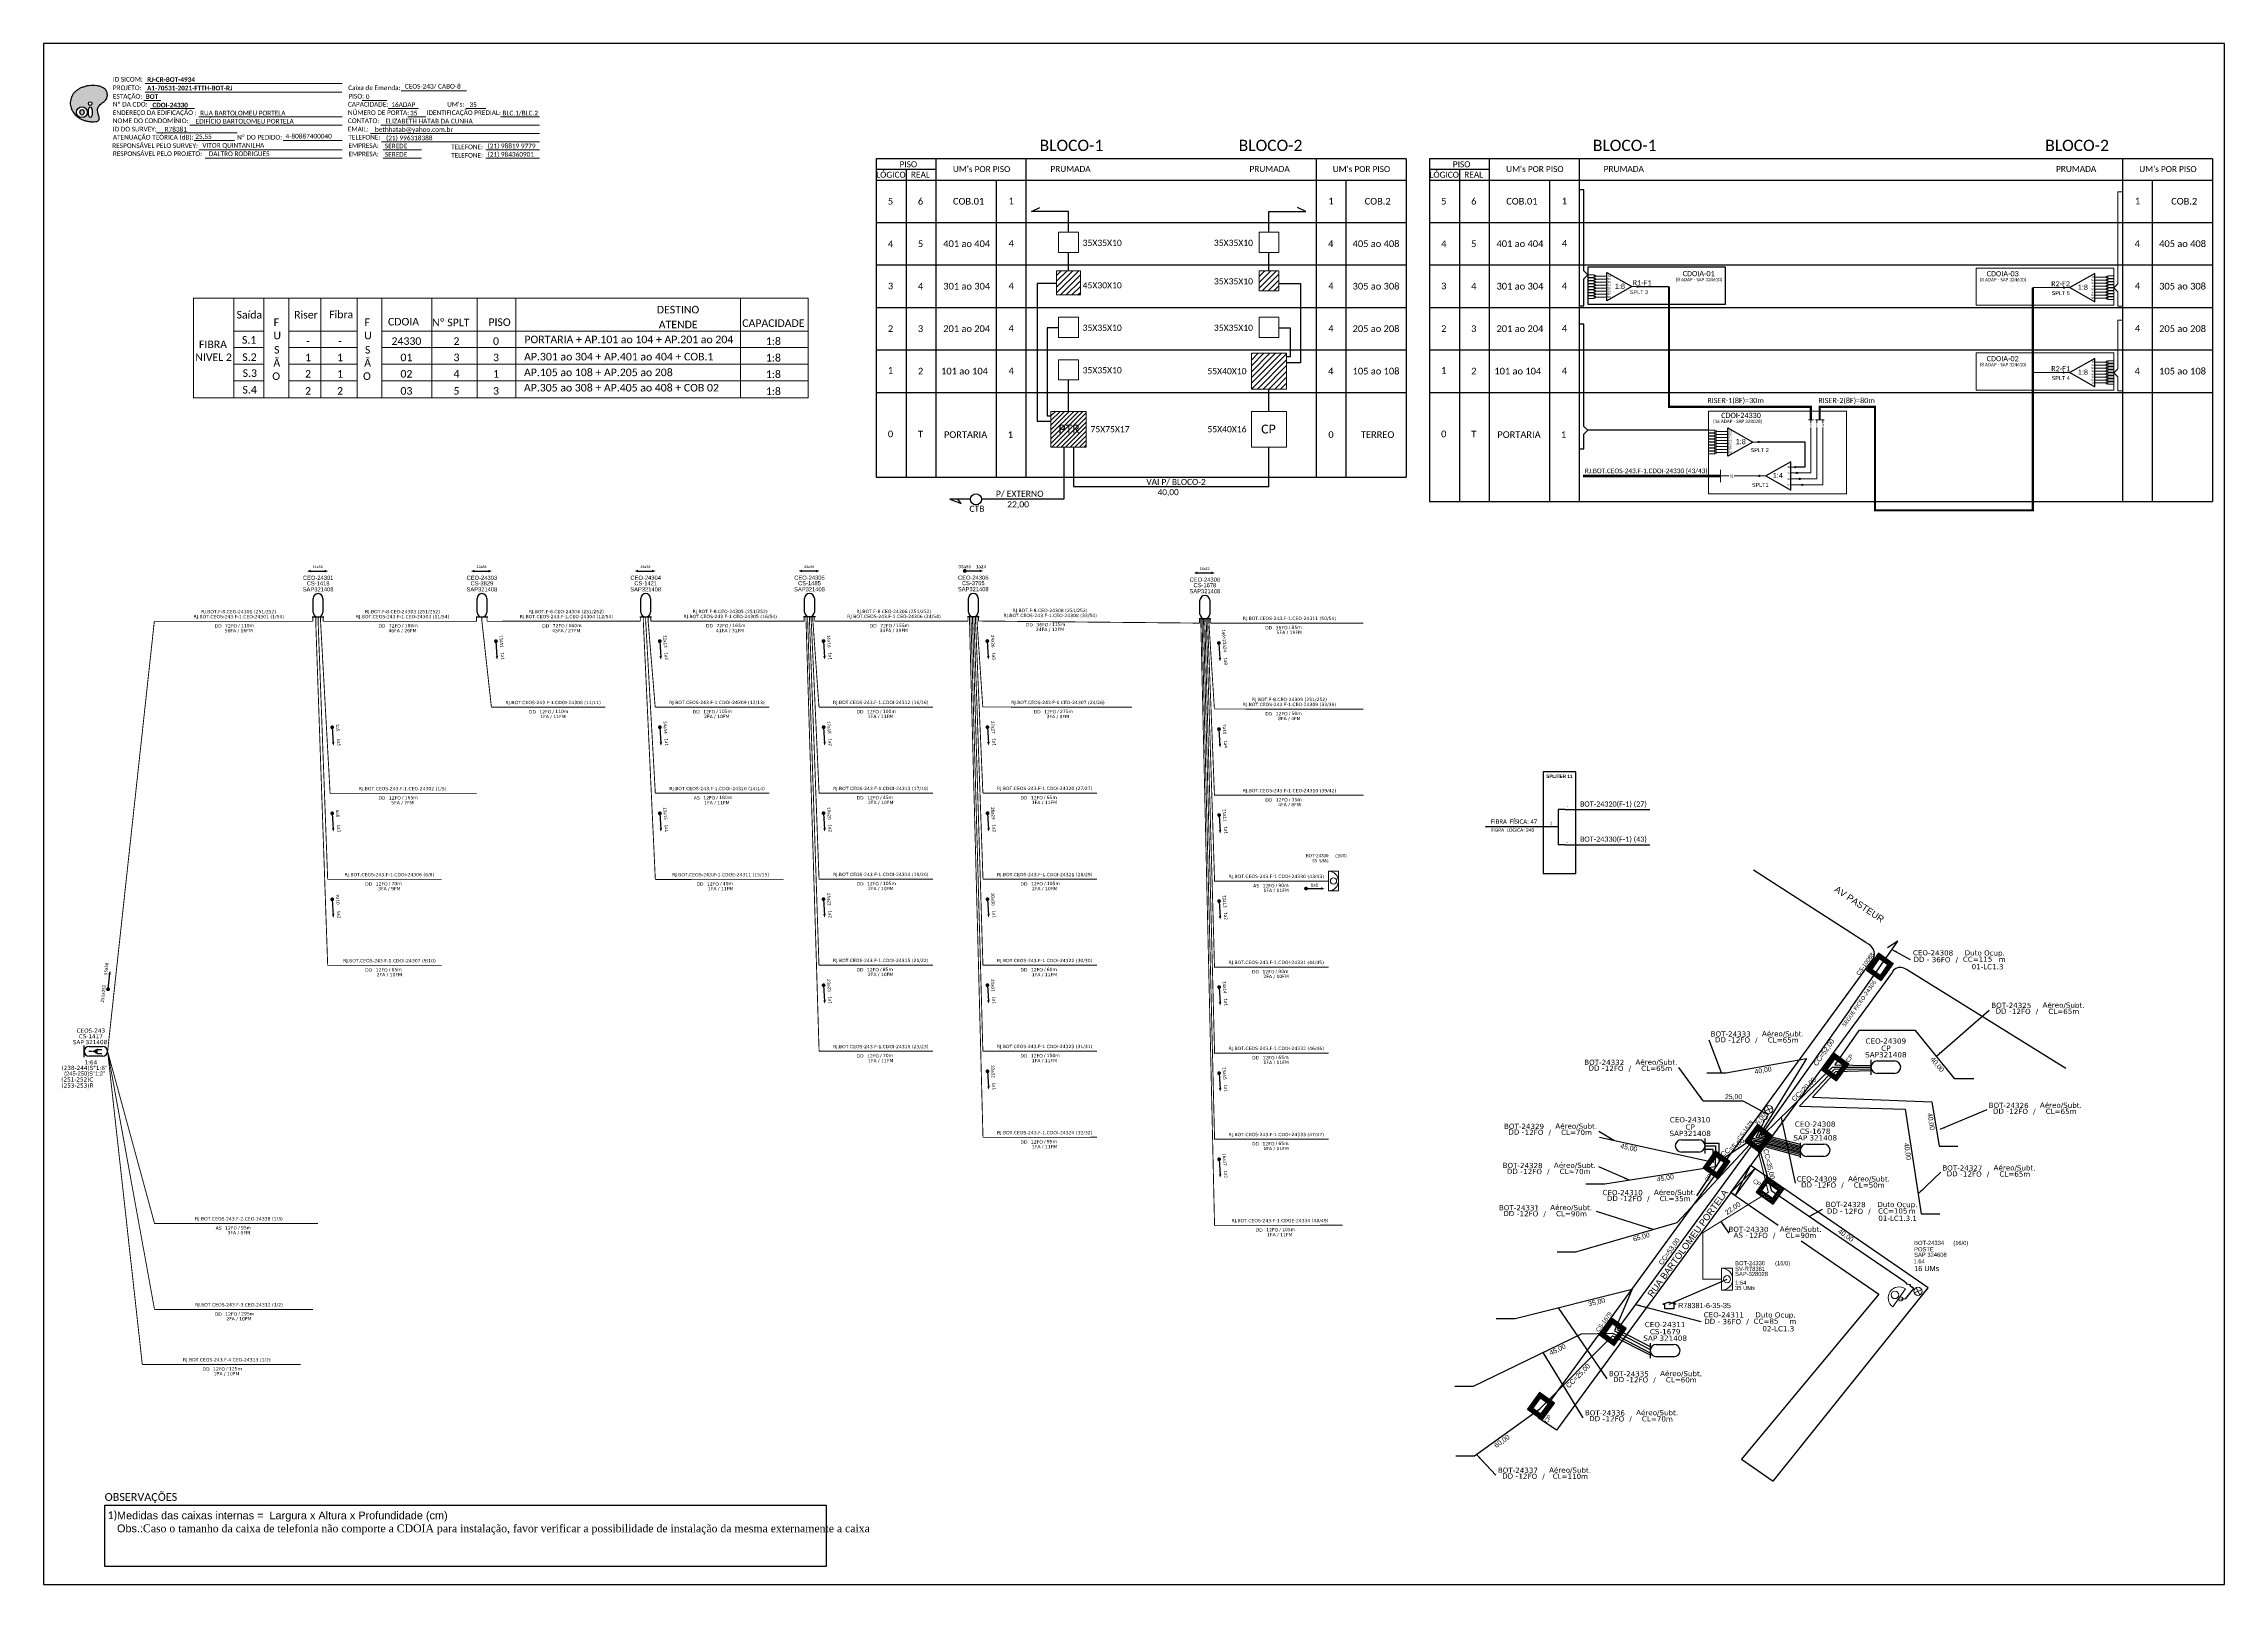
# Paper-space layout 'CDOI-24330' of a CAD drawing. Header units: metres, sheet in millimetres. Extents: x -439 to 402, y -851 to -257.
# The model-space entities are those that its viewports show. They can reach past a viewport. Long polylines and large blocks are cut down to what shows.
import ezdxf
from ezdxf.enums import TextEntityAlignment as Align

# ---------------------------------------------------------------- set-up
doc = ezdxf.new("R2010")
doc.units = ezdxf.units.M
for name, color, linetype, lineweight in [('(Notas)', 7, 'Continuous', 0), ('10.4-Postes', 1, 'Continuous', 0), ("20.0-LEGENDA DOS CDO'S", 1, 'Continuous', 0), ('20.1-CDO_INTERIOR', 1, 'Continuous', 0), ('20.2-CDO_POSTE', 1, 'Continuous', 5), ('40.1-ETIQUETAS', 1, 'Continuous', 20), ('_NUMERAÇÃO_', 34, 'Continuous', 0), ('Segmento Logradouro Texto', 238, 'Continuous', 0)]:
    doc.layers.add(name, color=color, linetype=linetype, lineweight=lineweight)
for name, color, linetype in [('10.1-Caixas Subterrâneas', 5, 'Continuous'), ('20.4-CEOS', 1, 'Continuous'), ('20.5-CEO', 1, 'Continuous'), ('CAP a instalar', 1, 'Continuous'), ('label_cabos', 7, 'Continuous'), ('Legenda', 1, 'Continuous'), ('locais', 7, 'Continuous'), ('METRAGEM', 92, 'Continuous'), ('QUADRA', 7, 'Continuous'), ('SETA', 7, 'Continuous'), ('UNIFILAR', 7, 'Continuous')]:
    doc.layers.add(name, color=color, linetype=linetype)
doc.layers.add('EXTRA', color=50, linetype='Continuous', plot=False)
doc.styles.add('ARIAL', font='arial.ttf')
doc.styles.add('DIGICADE', font='arial.ttf')
doc.styles.add('siredit', font='verdana.ttf')
doc.styles.add('WMF-Calibri0', font='calibri.ttf')
doc.styles.add('WMF-Calibri1', font='calibrib.ttf')
doc.linetypes.add('FENCELINE1', pattern='A,0.25,-0.1,[133,ltypeshp.shx,S=0.1,R=0,X=-0.1,Y=0],-0.1,1', length=1.45)
doc.dimstyles.new('CC', dxfattribs={"dimtxt": 0.8, "dimasz": 2, "dimexe": 0.18, "dimexo": 0.0625, "dimgap": 0.09, "dimtad": 0, "dimdec": 0, "dimrnd": 1, "dimzin": 0, "dimdsep": 46, "dimtxsty": 'siredit', "dimblk": 'NONE', "dimcen": 0, "dimse1": 1, "dimse2": 1, "dimsd1": 1, "dimsd2": 1, "dimclrt": 7, "dimadec": 0, "dimazin": 0, "dimtfac": 1, "dimtdec": 0, "dimtofl": 0, "dimtmove": 0, "dimatfit": 3, "dimfxl": 0, "dimtolj": 1, "dimtzin": 0, "dimarcsym": 0})

# ---------------------------------------------------------------- blocks, each defined once
blk = doc.blocks.new('OI')
h = blk.add_hatch(color=40)
edge = h.paths.add_edge_path()
edge.add_spline(control_points=[(4.35, -0.67), (3.92, -0.99), (3.26, -1.5), (2.81, -2.59), (2.9, -3.5), (3.06, -4.27), (3.31, -4.85), (3.37, -5.39), (3.4, -5.88), (3.2, -6.4), (2.54, -6.61), (1.65, -6.63), (0.55, -6.67), (-0.56, -6.42), (-1.61, -6.14), (-2.77, -5.61), (-3.92, -4.77), (-4.89, -3.7), (-5.34, -2.65), (-5.6, -1.94), (-5.85, -0.96), (-5.71, 0.47), (-5.1, 2.02), (-4.14, 3.02), (-3.3, 3.61), (-2.37, 4.16), (-1.36, 4.44), (-0.56, 4.7), (0.79, 4.85), (2.24, 4.97), (3.79, 4.57), (4.67, 4.21), (5.44, 3.65), (5.76, 2.99), (6.03, 2.21), (6.01, 1.46), (5.72, 0.64), (5.31, 0.08), (4.88, -0.38), (4.51, -0.55), (4.35, -0.67)], knot_values=[0, 0, 0, 0, 1.60434, 2.417191, 3.427595, 4.282808, 4.776746, 5.304182, 5.888771, 6.258406, 6.858137, 7.79129, 8.986195, 10.124242, 11.187857, 12.242908, 13.953784, 15.414161, 16.515391, 17.349188, 17.675853, 19.552021, 21.515531, 22.568638, 23.63245, 24.621084, 25.782718, 26.745347, 27.142653, 29.870543, 31.004649, 31.921532, 32.709589, 33.801391, 34.042471, 35.192333, 35.971461, 36.628871, 37.254359, 37.836911, 37.836911, 37.836911, 37.836911], degree=3, periodic=0)
h.paths.add_polyline_path([(1.13, -0.87, -1), (-0.04, -0.87, -1)], flags=16)
edge = h.paths.add_edge_path(flags=16)
edge.add_ellipse((0.56, -3.59), major_axis=(-0.02, 1.71), ratio=0.361305, start_angle=0, end_angle=360)
h.paths.add_polyline_path([(-0.36, -3.62, -1), (-3.8, -3.62, -1)], flags=16)
edge = h.paths.add_edge_path(flags=0)
edge.add_ellipse((-2.08, -3.62), major_axis=(0, 0.885), ratio=0.758294, start_angle=0, end_angle=360)
at = {"color": 40}
for centre, radius in [((-2.08, -3.62), 1.72), ((0.54, -0.87), 0.587)]:
    blk.add_circle(centre, radius, dxfattribs=at)
blk.add_ellipse((-2.08, -3.62), major_axis=(0, 0.885), ratio=0.758294, start_param=-3.141592653589792, end_param=3.141592653589792, dxfattribs=at)
blk.add_ellipse((0.56, -3.59), major_axis=(-0.02, 1.71), ratio=0.361305, dxfattribs=at)
at = {"color": 40, "start_tangent": (-0.800898, -0.598801), "end_tangent": (-0.800898, -0.598801)}
blk.add_spline([(4.35, -0.67), (3.2, -1.78), (2.9, -2.54), (2.92, -3.55), (3.12, -4.38), (3.28, -4.85), (3.37, -5.37), (3.35, -5.95), (3.2, -6.29), (2.66, -6.55), (1.73, -6.63), (0.54, -6.62), (-0.58, -6.41), (-1.6, -6.11), (-2.56, -5.67), (-3.95, -4.67), (-4.89, -3.56), (-5.37, -2.56), (-5.64, -1.78), (-5.72, -1.46), (-5.63, 0.42), (-4.84, 2.22), (-4.13, 2.99), (-3.27, 3.62), (-2.4, 4.09), (-1.3, 4.47), (-0.37, 4.72), (0.02, 4.77), (2.75, 4.8), (3.85, 4.53), (4.69, 4.16), (5.31, 3.68), (5.85, 2.73), (5.93, 2.5), (5.94, 1.35), (5.67, 0.62), (5.29, 0.08), (4.84, -0.36), (4.35, -0.67)], degree=3, dxfattribs=at)
blk = doc.blocks.new('CEOS_RP_CT_DRT')
at = {"layer": '20.4-CEOS', "color": 0}
for p, q in [((-4.54, 1.19), (-1.19, 1.19)), ((-1.19, -1.19), (-4.54, -1.19))]:
    blk.add_line(p, q, dxfattribs=at)
for points in [[(-5.73, -1.43), (-5.73, 1.44)], [(-3.79, 0), (-4.59, 0)], [(-2.47, 0.48), (-1.45, 0.48)], [(-2.47, -0.52), (-1.45, -0.52)]]:
    blk.add_lwpolyline(points, dxfattribs=at)
blk.add_lwpolyline([(-3.79, 0, 0, 1.47, 0), (-2.41, 0, 1.47, 1.47, 0)], format="xyseb", dxfattribs=at)
for centre, start, end in [((-4.54, 0), 90, 270), ((-1.19, 0), 270, 90)]:
    blk.add_arc(centre, 1.19, start, end, dxfattribs=at)
at = {"layer": '20.4-CEOS', "color": 7, "style": 'siredit'}
for tag, p in [('Nº_DA_CEOS', (-2.86, 5.6)), ('LOCAL', (-2.86, 4.24)), ('SAP', (-2.86, 2.78)), ('RACIO_SPLITAGEM', (-2.86, -1.88)), ('FIBRAS_SPLITTER', (-2.86, -3.58)), ('FIBRAS_TOP_C', (-2.86, -5.08)), ('RESERVA_FINAIS', (-2.86, -6.39))]:
    blk.add_attdef(tag, text='', height=1.01, dxfattribs=at).set_placement(p, align=Align.TOP_CENTER)
blk = doc.blocks.new('ETIQUETA_RS5F')
at = {"layer": '40.1-ETIQUETAS', "color": 0, "style": 'siredit'}
blk.add_text('/', height=1.5, dxfattribs=at).set_placement((1.58, -1.95), align=Align.MIDDLE_RIGHT)
for tag, p in [('ETIQUETA_R_SECUNDARIA', (1.21, 2.1)), ('ETIQUETA_R_PRIMARIA', (1.21, 4.1)), ('F_ATIVAS/F_MORTAS', (1.14, -4.24))]:
    blk.add_attdef(tag, text='', height=1.5, dxfattribs=at).set_placement(p, align=Align.MIDDLE_CENTER)
for tag, p in [('TIPO_CABO', (-6.58, -2.12)), ('CAP_CABO', (0.4, -2.09))]:
    blk.add_attdef(tag, text='', height=1.5, dxfattribs=at).set_placement(p, align=Align.MIDDLE_RIGHT)
for tag, p in [('FUSÃO_1', (0.85, -8.39)), ('FUSÃO_2', (0.85, -10.6)), ('FUSÃO_3', (0.85, -12.93)), ('FUSÃO_4', (0.85, -15.14)), ('FUSÃO_5', (0.85, -17.16))]:
    blk.add_attdef(tag, text='', height=1.5, dxfattribs=at).set_placement(p, align=Align.CENTER)
blk.add_attdef('METROS', text='', height=1.5, dxfattribs=at).set_placement((2.14, -1.95), align=Align.MIDDLE_LEFT)
blk = doc.blocks.new('SAN')
at = {"layer": 'SETA'}
blk.add_lwpolyline([(-2.6, 0), (6, 0)], dxfattribs=at)
for points in [[(-2.1, -0.7), (-3.9, 0), (-2.1, 0.7)], [(5.3, 0.7), (7.2, 0), (5.3, -0.7)]]:
    blk.add_solid(points, dxfattribs=at)
blk = doc.blocks.new('SURVEY_SURVEY')
for p, q in [((0, 0.0000127), (-0.0000126, 0.000009)), ((-0.0000126, 0.000009), (-0.0000086, 0.000009)), ((-0.0000086, 0), (-0.0000086, 0.000009)), ((0.0000086, 0), (-0.0000086, 0)), ((0, 0.0000127), (0.0000126, 0.000009)), ((0.0000084, 0.0000132), (0.0000098, 0.0000132)), ((0.0000084, 0.0000103), (0.0000084, 0.0000132)), ((0.0000126, 0.000009), (0.0000086, 0.000009)), ((0.0000086, 0.000009), (0.0000086, 0)), ((0.0000098, 0.0000132), (0.0000098, 0.0000099))]:
    blk.add_line(p, q)
blk = doc.blocks.new('POSTE_CELULA_9')
at = {"layer": '10.4-Postes', "color": 10}
for points in [[(-98.28, 125.14), (-100.92, 124.16)], [(-100.27, 125.89), (-98.93, 123.41)]]:
    blk.add_lwpolyline(points, dxfattribs=at)
blk.add_circle((-99.6, 124.65), 1.41, dxfattribs=at)
blk = doc.blocks.new('*X70')
at = {"color": 0, "linetype": 'Continuous'}
for p, q in [((-1.25, 0.34099), (-0.49099, 1.1)), ((-1.25, 0.517767), (-0.667767, 1.1)), ((-1.25, 0.694544), (-0.844544, 1.1)), ((-1.25, 0.87132), (-1.02132, 1.1)), ((-1.25, 1.048097), (-1.198097, 1.1)), ((-1.25, 0.164214), (-0.8035, 0.610714)), ((-1.25, -0.012563), (-0.8035, 0.433937)), ((-1.25, -0.18934), (-0.8035, 0.25716)), ((-1.25, -0.366117), (-0.8035, 0.080383)), ((-0.789214, 0.625), (-0.314214, 1.1)), ((-0.612437, 0.625), (-0.137437, 1.1)), ((-0.43566, 0.625), (0.03934, 1.1)), ((-0.258883, 0.625), (0.216117, 1.1)), ((-0.082107, 0.625), (0.392893, 1.1)), ((0.09467, 0.625), (0.56967, 1.1)), ((0.271447, 0.625), (0.746447, 1.1)), ((0.448223, 0.625), (0.923223, 1.1)), ((0.625, 0.625), (1.1, 1.1)), ((0.801777, 0.625), (1.25, 1.073223)), ((0.8035, 0.449947), (1.25, 0.896447)), ((0.8035, 0.27317), (1.25, 0.71967)), ((0.8035, 0.096393), (1.25, 0.542893)), ((0.8035, -0.080383), (1.25, 0.366117)), ((0.8035, -0.25716), (1.25, 0.18934)), ((0.8035, -0.433937), (1.25, 0.012563)), ((-1.25, -0.542893), (-0.8035, -0.096393)), ((-1.25, -0.71967), (-0.8035, -0.27317)), ((-1.25, -0.896447), (-0.8035, -0.449947)), ((-1.25, -1.073223), (-0.801777, -0.625)), ((-1.1, -1.1), (-0.625, -0.625)), ((-0.923223, -1.1), (-0.448223, -0.625)), ((-0.746447, -1.1), (-0.271447, -0.625)), ((-0.56967, -1.1), (-0.09467, -0.625)), ((-0.392893, -1.1), (0.082107, -0.625)), ((-0.216117, -1.1), (0.258883, -0.625)), ((-0.03934, -1.1), (0.43566, -0.625)), ((0.137437, -1.1), (0.612437, -0.625)), ((0.314214, -1.1), (0.789214, -0.625)), ((0.49099, -1.1), (1.25, -0.34099)), ((0.667767, -1.1), (1.25, -0.517767)), ((0.8035, -0.610714), (1.25, -0.164214)), ((0.844544, -1.1), (1.25, -0.694544)), ((1.02132, -1.1), (1.25, -0.87132)), ((1.198097, -1.1), (1.25, -1.048097))]:
    blk.add_line(p, q, dxfattribs=at)
blk = doc.blocks.new('MANHOLE_MQ')
at = {"color": 0, "linetype": 'Continuous'}
for p, q in [((0.0000062, 0.0000057), (-0.0000063, 0.0000057)), ((-0.0000063, 0.0000057), (-0.0000063, -0.0000053)), ((-0.000004, 0.0000033), (0.000004, 0.0000033)), ((-0.000004, -0.0000029), (-0.000004, 0.0000033)), ((0.000004, 0.0000033), (0.000004, -0.0000029)), ((0.0000062, -0.0000053), (0.0000062, 0.0000057)), ((-0.0000063, -0.0000053), (0.0000062, -0.0000053)), ((0.000004, -0.0000029), (-0.000004, -0.0000029)), ((0.000004, -0.0000029), (0.000004, -0.0000029))]:
    blk.add_line(p, q, dxfattribs=at)
at = {"color": 0, "linetype": 'Continuous', "xscale": 5e-06, "yscale": 5e-06, "zscale": 1e-05}
blk.add_blockref('*X70', (0, 0.0000002), dxfattribs=at)
blk = doc.blocks.new('Inst CB DT OCUP CFOA-SM-DD-S-36')
at = {"layer": 'label_cabos', "color": 0, "style": 'siredit'}
for tag, flags, p in [('ID_ATIVIDADE', 3, (1.31, 2.67)), ('FATOR', 1, (11.56, 2.55))]:
    blk.add_attdef(tag, text='', height=1, rotation=359.69, dxfattribs=dict(at, flags=flags)).set_placement(p, align=Align.MIDDLE_CENTER)
for tag, p in [('TIPO_CABO', (1.11, 0)), ('DESTINO_CABO', (3.13, 1.26)), ('CABO', (4.69, -0.05)), ('/', (7.71, -0.05)), ('LANCE', (10.41, 0.02)), ('TIPO_CABO', (13.11, 1.24)), ('UND', (16.46, 0)), ('FID', (13.65, -1.41))]:
    blk.add_attdef(tag, text='', height=1, rotation=359.69, dxfattribs=at).set_placement(p, align=Align.MIDDLE_CENTER)
blk.add_attdef('QTDE', (11.93, -0.45), '', height=1, rotation=359.69, dxfattribs=at)
blk = doc.blocks.new('_None')
blk = doc.blocks.new('LEGENDA DOS CABOS')
at = {"layer": 'EXTRA', "color": 0, "style": 'siredit'}
for tag, p in [('ID', (4.6, 0.97)), ('XX', (9.03, 0.97))]:
    blk.add_attdef(tag, text='', height=0.48, rotation=359.69, dxfattribs=at).set_placement(p, align=Align.MIDDLE_CENTER)
at = {"layer": 'Legenda', "color": 0, "style": 'siredit'}
for tag, p in [('TIPO_CABO', (1.31, 0)), ('CABO', (4.69, -0.05)), ('/', (6.81, -0.05)), ('METROS', (10.03, -0.05))]:
    blk.add_attdef(tag, text='', height=0.8, rotation=359.69, dxfattribs=at).set_placement(p, align=Align.MIDDLE_CENTER)
blk = doc.blocks.new('Inst CB DT OCUP CFOA-SM-ASU-120-S-12')
at = {"layer": 'label_cabos', "color": 0, "style": 'siredit'}
for tag, flags, p in [('ID_ATIVIDADE', 3, (1.31, 2.67)), ('FATOR', 1, (11.56, 2.55))]:
    blk.add_attdef(tag, text='', height=1, rotation=359.69, dxfattribs=dict(at, flags=flags)).set_placement(p, align=Align.MIDDLE_CENTER)
for tag, p in [('TIPO_CABO', (1.26, 0)), ('DESTINO_CABO', (3.13, 1.26)), ('CABO', (4.69, -0.05)), ('/', (7.71, -0.05)), ('LANCE', (10.91, 0)), ('TIPO_CABO', (13.11, 1.24)), ('UND', (15.96, 0)), ('FID', (13.15, -1.41))]:
    blk.add_attdef(tag, text='', height=1, rotation=359.69, dxfattribs=at).set_placement(p, align=Align.MIDDLE_CENTER)
blk.add_attdef('QTDE', (12.43, -0.47), '', height=1, rotation=359.69, dxfattribs=at)
blk = doc.blocks.new('CDOE_CT_POST_DESENHO')
at = {"color": 0}
blk.add_line((2.14, 0.39), (-2.11, 0.39), dxfattribs=at)
for centre, radius in [((0.01, 1.4), 0.733), ((0.01, 0), 0.393)]:
    blk.add_circle(centre, radius, dxfattribs=at)
blk.add_arc((0.01, 0.39), 2.12, 0, 180, dxfattribs=at)
blk = doc.blocks.new('Inst CDOE-16 CAIXA DIST OPT CDOE 48F_16D C_SPL_2_1_8')
at = {"layer": "20.0-LEGENDA DOS CDO'S", "color": 0, "style": 'ARIAL'}
for tag, p, height in [('CORDOALHA', (0.12, 4.02), 0.8), ('FID', (0.12, 5.25), 0.8), ('1:XX', (-0.01, 1.7), 0.8), ('SAP', (0.12, 2.96), 0.8), ('UMS', (0.14, 0.22), 1)]:
    blk.add_attdef(tag, p, '', height=height, rotation=0.118, dxfattribs=at)
at = {"layer": "20.0-LEGENDA DOS CDO'S", "color": 0}
for tag, p, style, flags in [('ID_ATIVIDADE', (0.12, 6.47), 'ARIAL', 3), ('FATOR', (7.92, 6.47), 'ARIAL', 1), ('QTDE', (0.1, -1.17), 'DIGICADE', 3)]:
    blk.add_attdef(tag, p, '', height=0.8, rotation=0.118, dxfattribs=dict(at, style=style, flags=flags))
at = {"layer": "20.0-LEGENDA DOS CDO'S", "color": 0, "style": 'ARIAL'}
blk.add_attdef('FIBRAS_UTILIZADAS', text='', height=0.8, rotation=0.118, dxfattribs=at).set_placement((13.48, 5.26), align=Align.CENTER)
blk = doc.blocks.new('SPLT_1-8_SC-APC')
at = {"color": 1, "lineweight": 0}
blk.add_lwpolyline([(-17.04, -7.55), (-19.26, -7.55)], dxfattribs=at)
at = {"color": 1}
blk.add_lwpolyline([(-7.37, -2.1), (-17.04, -7.55), (-7.37, -13), (-7.37, -2.1)], dxfattribs=at)
at = {"color": 3, "lineweight": 0}
for points in [[(-2.99, -3.51), (-7.37, -3.51)], [(-7.37, -4.66), (-2.99, -4.66)], [(-7.37, -5.82), (-2.99, -5.82)], [(-7.37, -6.97), (-2.99, -6.97)], [(-7.37, -8.12), (-2.99, -8.12)], [(-2.41, -3.02), (-2.41, -4)], [(-2.41, -3.02), (0, -3.02)], [(-2.41, -4), (0, -4)], [(-2.41, -4.17), (-2.41, -5.16)], [(-2.41, -4.17), (0, -4.17)], [(-2.41, -5.16), (0, -5.16)], [(-2.41, -5.32), (-2.41, -6.31)], [(-2.41, -5.32), (0, -5.32)], [(-2.41, -6.31), (0, -6.31)], [(-2.41, -6.48), (-2.41, -7.46)], [(-2.41, -6.48), (0, -6.48)], [(-2.41, -7.46), (0, -7.46)], [(-2.41, -7.63), (-2.41, -8.62)], [(-2.41, -7.63), (0, -7.63)], [(-7.37, -9.28), (-2.99, -9.28)], [(-7.37, -10.43), (-2.99, -10.43)], [(-7.37, -11.58), (-2.99, -11.58)], [(-2.41, -8.62), (0, -8.62)], [(-2.41, -8.78), (-2.41, -9.77)], [(-2.41, -8.78), (0, -8.78)], [(-2.41, -9.77), (0, -9.77)], [(-2.41, -9.94), (-2.41, -10.92)], [(-2.41, -9.94), (0, -9.94)], [(-2.41, -10.92), (0, -10.92)], [(-2.41, -11.09), (-2.41, -12.08)], [(-2.41, -11.09), (0, -11.09)], [(-2.41, -12.08), (0, -12.08)]]:
    blk.add_lwpolyline(points, dxfattribs=at)
for points in [[(-2.99, -3.22), (-2.41, -3.22), (-2.41, -3.8), (-2.99, -3.8)], [(-2.99, -4.38), (-2.41, -4.38), (-2.41, -4.95), (-2.99, -4.95)], [(-2.99, -5.53), (-2.41, -5.53), (-2.41, -6.1), (-2.99, -6.1)], [(-2.99, -6.68), (-2.41, -6.68), (-2.41, -7.26), (-2.99, -7.26)], [(-2.99, -7.84), (-2.41, -7.84), (-2.41, -8.41), (-2.99, -8.41)], [(-2.99, -8.99), (-2.41, -8.99), (-2.41, -9.56), (-2.99, -9.56)], [(-2.99, -10.14), (-2.41, -10.14), (-2.41, -10.72), (-2.99, -10.72)], [(-2.99, -11.3), (-2.41, -11.3), (-2.41, -11.87), (-2.99, -11.87)]]:
    blk.add_lwpolyline(points, close=True, dxfattribs=at)
at = {"color": 1, "style": 'ARIAL'}
for s, height, p in [('1:8', 2, (-13.91, -8.4)), ('S1', 0.75, (-8.74, -3.78)), ('S2', 0.75, (-8.74, -4.97)), ('S3', 0.75, (-8.74, -6.18)), ('S4', 0.75, (-8.74, -7.36)), ('S5', 0.75, (-8.74, -8.57)), ('S6', 0.75, (-8.74, -9.69)), ('S7', 0.75, (-8.74, -10.78)), ('S8', 0.75, (-8.74, -11.9))]:
    blk.add_text(s, height=height, dxfattribs=at).set_placement(p)
blk = doc.blocks.new('SPLT_1-8_SC-APC_ESQ')
at = {"color": 3, "lineweight": 0}
for points in [[(2.41, -3.02), (0, -3.02)], [(2.41, -4), (0, -4)], [(2.41, -4.17), (0, -4.17)], [(2.41, -5.16), (0, -5.16)], [(2.41, -5.32), (0, -5.32)], [(2.41, -6.31), (0, -6.31)], [(2.41, -6.48), (0, -6.48)], [(2.41, -7.46), (0, -7.46)], [(2.41, -7.63), (0, -7.63)], [(2.41, -3.02), (2.41, -4)], [(2.41, -4.17), (2.41, -5.16)], [(2.41, -5.32), (2.41, -6.31)], [(2.41, -6.48), (2.41, -7.46)], [(2.41, -7.63), (2.41, -8.62)], [(2.99, -3.51), (7.37, -3.51)], [(7.37, -4.66), (2.99, -4.66)], [(7.37, -5.82), (2.99, -5.82)], [(7.37, -6.97), (2.99, -6.97)], [(7.37, -8.12), (2.99, -8.12)], [(2.41, -8.62), (0, -8.62)], [(2.41, -8.78), (0, -8.78)], [(2.41, -9.77), (0, -9.77)], [(2.41, -9.94), (0, -9.94)], [(2.41, -10.92), (0, -10.92)], [(2.41, -11.09), (0, -11.09)], [(2.41, -12.08), (0, -12.08)], [(2.41, -8.78), (2.41, -9.77)], [(2.41, -9.94), (2.41, -10.92)], [(2.41, -11.09), (2.41, -12.08)], [(7.37, -9.28), (2.99, -9.28)], [(7.37, -10.43), (2.99, -10.43)], [(7.37, -11.58), (2.99, -11.58)]]:
    blk.add_lwpolyline(points, dxfattribs=at)
for points in [[(2.99, -3.22), (2.41, -3.22), (2.41, -3.8), (2.99, -3.8)], [(2.99, -4.38), (2.41, -4.38), (2.41, -4.95), (2.99, -4.95)], [(2.99, -5.53), (2.41, -5.53), (2.41, -6.1), (2.99, -6.1)], [(2.99, -6.68), (2.41, -6.68), (2.41, -7.26), (2.99, -7.26)], [(2.99, -7.84), (2.41, -7.84), (2.41, -8.41), (2.99, -8.41)], [(2.99, -8.99), (2.41, -8.99), (2.41, -9.56), (2.99, -9.56)], [(2.99, -10.14), (2.41, -10.14), (2.41, -10.72), (2.99, -10.72)], [(2.99, -11.3), (2.41, -11.3), (2.41, -11.87), (2.99, -11.87)]]:
    blk.add_lwpolyline(points, close=True, dxfattribs=at)
at = {"color": 1}
blk.add_lwpolyline([(7.37, -2.1), (17.04, -7.55), (7.37, -13), (7.37, -2.1)], dxfattribs=at)
at = {"color": 1, "lineweight": 0}
blk.add_lwpolyline([(17.04, -7.55), (19.26, -7.55)], dxfattribs=at)
at = {"color": 1, "style": 'ARIAL'}
for s, height, p in [('S5', 0.75, (7.55, -8.57)), ('S3', 0.75, (7.55, -6.18)), ('S4', 0.75, (7.55, -7.36)), ('S2', 0.75, (7.56, -4.97)), ('S1', 0.75, (7.7, -3.78)), ('1:8', 2, (10.45, -8.4)), ('S6', 0.75, (7.55, -9.69)), ('S7', 0.75, (7.55, -10.78)), ('S8', 0.75, (7.55, -11.9))]:
    blk.add_text(s, height=height, dxfattribs=at).set_placement(p)

msp = doc.modelspace()

# ---------------------------------------------------------------- hatches: boundary and pattern name
h = msp.add_hatch()
h.set_pattern_fill('ANSI31', color=1, scale=0.5, style=0)
h.paths.add_polyline_path([(-886.25, 6.64), (-895.45, 6.64), (-895.45, -2.68), (-886.25, -2.68)])
h = msp.add_hatch()
h.set_pattern_fill('ANSI31', color=1, scale=0.5, style=0)
h.paths.add_polyline_path([(-809.68, 6.64), (-817.34, 6.64), (-817.34, -1.13), (-809.68, -1.13)])
h = msp.add_hatch(color=3)
h.dxf.hatch_style = 1
edge = h.paths.add_edge_path()
edge.add_arc((-671.3, 0.5), 0.242, 0, 360)
at = {"lineweight": 0}
h = msp.add_hatch(color=3, dxfattribs=at)
h.dxf.hatch_style = 1
edge = h.paths.add_edge_path()
edge.add_arc((-506.92, 0.14), 0.242, 0, 360)
h = msp.add_hatch()
h.set_pattern_fill('LINE,_O', color=1, scale=0.5, angle=45)
h.set_pattern_definition([(45, (0, 0), (-1.122532, 1.122532), [])])
h.paths.add_polyline_path([(-820.3, -38.96), (-806.73, -38.96), (-806.73, -25.2), (-820.3, -25.2)])
h = msp.add_hatch(color=3, dxfattribs=at)
h.dxf.hatch_style = 1
edge = h.paths.add_edge_path()
edge.add_arc((-506.92, -32.61), 0.242, 0, 360)
h = msp.add_hatch()
h.set_pattern_fill('ANSI31', color=1, scale=10, style=0)
h.set_pattern_definition([(45, (-1509.2436, -445.3007), (-0.8838835, 0.8838835), [])])
h.paths.add_polyline_path([(-897.62, -61.34), (-884.05, -61.34), (-884.05, -47.58), (-897.62, -47.58)])
h.paths.add_polyline_path([(-895.62, -56.98), (-885.54, -56.98), (-885.54, -51.83), (-895.62, -51.83)], flags=24)
h = msp.add_hatch(color=3)
h.dxf.hatch_style = 1
edge = h.paths.add_edge_path()
edge.add_arc((-624.71, -59.39), 0.242, 0, 360)
h = msp.add_hatch(color=3, dxfattribs=at)
h.dxf.hatch_style = 1
edge = h.paths.add_edge_path()
edge.add_arc((-624.4, -72.48), 0.256, 0, 360)
h = msp.add_hatch(color=3)
h.dxf.hatch_style = 1
edge = h.paths.add_edge_path()
edge.add_arc((-610.6, -69.05), 0.242, 0, 360)
h = msp.add_hatch(color=3)
h.dxf.hatch_style = 1
edge = h.paths.add_edge_path()
edge.add_arc((-609.87, -71.31), 0.242, 0, 360)
h = msp.add_hatch(color=3)
h.dxf.hatch_style = 1
edge = h.paths.add_edge_path()
edge.add_arc((-608.87, -73.62), 0.242, 0, 360)
h = msp.add_hatch(color=3)
h.dxf.hatch_style = 1
edge = h.paths.add_edge_path()
edge.add_arc((-607.87, -75.92), 0.242, 0, 360)

# ---------------------------------------------------------------- linework, layer by layer
at = {"layer": '(Notas)', "lineweight": 0}
for p, q in [((-1212.67, -42.34), (-1212.67, -3.97)), ((-1201.14, -42.34), (-1201.14, -3.97)), ((-1191.5, -42.34), (-1191.5, -3.97)), ((-1179.16, -42.34), (-1179.16, -3.97)), ((-1165.13, -42.34), (-1165.13, -3.97)), ((-1155.66, -42.34), (-1155.66, -3.97)), ((-1136.36, -42.34), (-1136.36, -3.97)), ((-1118.88, -42.34), (-1118.88, -3.97)), ((-1103.97, -42.34), (-1103.97, -3.97)), ((-1017.28, -42.34), (-1017.28, -3.97))]:
    msp.add_line(p, q, dxfattribs=at)
msp.add_lwpolyline([(-991.28, -3.97), (-991.28, -42.34)], dxfattribs=at)
at = {"color": 3}
for p, q in [((-890.85, 21.46), (-890.85, 29.5)), ((-813.51, 21.46), (-813.51, 29.5)), ((-890.85, 6.64), (-890.85, 13.69)), ((-813.51, 6.64), (-813.51, 13.69)), ((-890.84, -47.58), (-890.84, -35.43)), ((-813.52, -47.58), (-813.52, -38.96))]:
    msp.add_line(p, q, dxfattribs=at)
at = {"color": 5}
msp.add_line((-671.3, 0.5), (-659.27, 0.5), dxfattribs=at)
at = {"color": 6, "lineweight": 0}
for p, q in [((-506.92, 0.14), (-518.94, 0.14)), ((-506.92, -32.61), (-518.94, -32.61))]:
    msp.add_line(p, q, dxfattribs=at)
at = {"color": 7, "linetype": 'Continuous'}
for p, q in [((-701.95, -201.12), (-701.95, -214.66)), ((-699.25, -201.12), (-701.95, -201.12)), ((-704.61, -207.65), (-701.96, -207.65)), ((-699.25, -214.66), (-701.95, -214.66))]:
    msp.add_line(p, q, dxfattribs=at)
at = {"color": 10, "linetype": 'Continuous'}
for p, q in [((-699.25, -201.11), (-666.58, -201.12)), ((-699.25, -214.65), (-666.58, -214.66))]:
    msp.add_line(p, q, dxfattribs=at)
at = {"color": 1, "linetype": 'Continuous', "lineweight": 60}
msp.add_line((-704.61, -207.65), (-730, -207.73), dxfattribs=at)
at = {"color": 0}
for p, q in [((-1262.5, -469.23), (-984.25, -469.23)), ((-1262.5, -492.93), (-1262.5, -469.23)), ((-984.25, -469.23), (-984.25, -492.93)), ((-984.25, -492.93), (-1262.5, -492.93))]:
    msp.add_line(p, q, dxfattribs=at)
msp.add_lwpolyline([(-1286.07, -499.81), (-445.07, -499.81), (-445.07, 94.19), (-1286.07, 94.19)], close=True)
at = {"color": 7, "lineweight": 0}
for points in [[(-1246.94, 78.79), (-1170.96, 78.79)], [(-1148.15, 76.01), (-1123.01, 76.01)], [(-1247.47, 72.24), (-1240.92, 72.24)], [(-1246.97, 75.52), (-1171.01, 75.52)], [(-1244.81, 69.17), (-1227.84, 69.17)], [(-1163.19, 72.28), (-1153.71, 72.28)], [(-1153.14, 69.17), (-1141.52, 69.17)], [(-1123.2, 69.17), (-1115.53, 69.17)], [(-1242.49, 59.75), (-1211.44, 59.75)], [(-1229.65, 62.82), (-1170.98, 62.82)], [(-1226.24, 65.93), (-1170.98, 65.93)], [(-1160.06, 59.58), (-1094.8, 59.58)], [(-1156.02, 62.82), (-1094.8, 62.82)], [(-1145.56, 65.93), (-1138.61, 65.93)], [(-1109.86, 65.93), (-1094.82, 65.93)], [(-1227.96, 56.79), (-1212.45, 56.79)], [(-1226.24, 53.23), (-1170.98, 53.23)], [(-1193.73, 56.79), (-1170.96, 56.79)], [(-1155.78, 56.34), (-1094.8, 56.34)], [(-1155.17, 53.23), (-1140.37, 53.23)], [(-1115.57, 53.23), (-1094.8, 53.23)], [(-1223.75, 49.99), (-1170.98, 49.99)], [(-1155.17, 49.99), (-1140.37, 49.99)], [(-1115.57, 49.99), (-1094.8, 49.99)], [(-612.25, -69.05), (-610.6, -69.05)], [(-612.25, -71.31), (-609.87, -71.31)], [(-612.25, -73.62), (-608.87, -73.62)], [(-612.25, -75.92), (-607.87, -75.92)]]:
    msp.add_lwpolyline(points, dxfattribs=at)
for points in [[(-965.01, 49.83), (-965.01, 41.6)], [(-953.43, 45.72), (-953.43, 41.6)], [(-941.86, 41.6), (-941.86, 49.83)], [(-907.14, 41.6), (-907.14, 49.83)], [(-795.38, 49.83), (-795.38, 41.6)], [(-760.66, 49.83), (-760.66, 41.6)], [(-751.64, 49.83), (-751.64, 41.6)], [(-740.07, 45.72), (-740.07, 41.6)], [(-728.5, 41.6), (-728.5, 49.83)], [(-693.78, 41.6), (-693.78, 49.83)], [(-484.35, 49.83), (-484.35, 41.6)], [(-449.63, 49.83), (-449.63, 41.6)], [(-965.01, 41.6), (-760.66, 41.6)], [(-965.01, 41.6), (-965.01, -73)], [(-953.43, 41.6), (-953.43, -73)], [(-941.86, -73), (-941.86, 41.6)], [(-918.72, 41.6), (-918.72, -73)], [(-907.14, -73), (-907.14, 41.6)], [(-795.38, 41.6), (-795.38, -73)], [(-783.81, -73), (-783.81, 41.6)], [(-760.66, 41.6), (-760.66, -73)], [(-751.64, 41.6), (-751.64, -82.37)], [(-751.64, 41.6), (-449.63, 41.6)], [(-740.07, 41.6), (-740.07, -82.37)], [(-728.5, -82.37), (-728.5, 41.6)], [(-705.35, 41.6), (-705.35, -82.37)], [(-693.78, -82.37), (-693.78, 41.6)], [(-484.35, 41.6), (-484.35, -82.37)], [(-472.78, -82.37), (-472.78, 41.6)], [(-449.63, 41.6), (-449.63, -82.37)], [(-965.01, 25.23), (-760.66, 25.23)], [(-751.64, 25.23), (-449.63, 25.23)], [(-965.01, 8.86), (-760.66, 8.86)], [(-751.64, 8.86), (-449.63, 8.86)], [(-965.01, -7.51), (-760.66, -7.51)], [(-751.64, -7.51), (-449.63, -7.51)], [(-965.01, -23.88), (-760.66, -23.88)], [(-751.64, -23.88), (-449.63, -23.88)], [(-965.01, -40.25), (-760.66, -40.25)], [(-751.64, -40.25), (-449.63, -40.25)], [(-965.01, -73), (-760.66, -73)], [(-751.64, -82.37), (-449.63, -82.37)]]:
    msp.add_lwpolyline(points)
at = {"color": 0}
for points in [[(-760.66, 49.83), (-965.01, 49.83)], [(-941.86, 45.72), (-965.01, 45.72)], [(-449.63, 49.83), (-751.64, 49.83)], [(-728.5, 45.72), (-751.64, 45.72)]]:
    msp.add_lwpolyline(points, dxfattribs=at)
at = {"color": 3}
for points in [[(-693.78, -6.89), (-692.13, -6.89), (-692.13, 3.52), (-690.56, 5.03), (-692.13, 6.54), (-692.13, 37.83), (-693.78, 37.83)], [(-890.85, 29.5), (-905.1, 29.5), (-901.87, 30.98)], [(-813.51, 29.5), (-799.26, 29.5), (-802.49, 30.98)], [(-895.45, 1.75), (-902.97, 1.75), (-902.97, -51.34), (-897.62, -51.34)], [(-809.68, 1.75), (-801.39, 1.75), (-801.39, -28.89), (-806.73, -28.89)], [(-894.68, -15.4), (-899.08, -15.4), (-899.08, -49.34), (-897.62, -49.34)], [(-809.68, -15.4), (-805.28, -15.4), (-805.28, -26.62), (-806.73, -26.62)], [(-693.76, -62.02), (-692.11, -62.02), (-692.11, -56.37), (-690.54, -54.86), (-692.11, -53.36), (-692.11, -14), (-693.76, -14)], [(-643.97, -54.86), (-690.54, -54.86)], [(-624.71, -59.39), (-606.87, -59.39), (-606.87, -69.05)], [(-606.87, -69.05), (-610.6, -69.05)]]:
    msp.add_lwpolyline(points, dxfattribs=at)
at = {"color": 3, "lineweight": 0}
for points in [[(-484.49, -6.97), (-486.14, -6.97), (-486.14, -1.47), (-487.71, 0.03), (-486.14, 1.54), (-486.14, 37.04), (-484.49, 37.04)], [(-484.49, -39.71), (-486.14, -39.71), (-486.14, -34.22), (-487.71, -32.71), (-486.14, -31.2), (-486.19, -12.48), (-484.54, -12.48)], [(-639.34, -72.48), (-636.18, -72.48)], [(-634.1, -72.48), (-624.4, -72.48)]]:
    msp.add_lwpolyline(points, dxfattribs=at)
at = {"lineweight": 0}
for points in [[(-887.02, 21.46), (-894.68, 21.46), (-894.68, 13.69), (-887.02, 13.69)], [(-817.34, 21.46), (-809.68, 21.46), (-809.68, 13.69), (-817.34, 13.69)], [(-887.02, -11.29), (-894.68, -11.29), (-894.68, -19.06), (-887.02, -19.06)], [(-817.34, -11.29), (-809.68, -11.29), (-809.68, -19.06), (-817.34, -19.06)], [(-887.02, -27.66), (-894.68, -27.66), (-894.68, -35.43), (-887.02, -35.43)]]:
    msp.add_lwpolyline(points, close=True, dxfattribs=at)
at = {"color": 1, "lineweight": 0}
for points in [[(-886.25, 6.64), (-895.45, 6.64), (-895.45, -2.68), (-886.25, -2.68)], [(-817.34, 6.64), (-809.68, 6.64), (-809.68, -1.13), (-817.34, -1.13)], [(-540.79, 7.68), (-487.66, 7.68), (-487.66, -6.64), (-540.79, -6.64)], [(-806.73, -25.2), (-820.3, -25.2), (-820.3, -38.96), (-806.73, -38.96)], [(-540.79, -25.06), (-487.66, -25.06), (-487.66, -39.38), (-540.79, -39.38)], [(-897.62, -47.58), (-884.05, -47.58), (-884.05, -61.34), (-897.62, -61.34)], [(-643.97, -47.54), (-590.84, -47.54), (-590.84, -79.39), (-643.97, -79.39)]]:
    msp.add_lwpolyline(points, close=True, dxfattribs=at)
at = {"color": 1}
msp.add_lwpolyline([(-637.43, 8.05), (-690.56, 8.05), (-690.56, -6.27), (-637.43, -6.27)], close=True, dxfattribs=at)
at = {"color": 5, "const_width": 0.8}
msp.add_lwpolyline([(-604.55, -50.87), (-604.55, -45.84), (-659.27, -45.84), (-659.27, 0.5)], dxfattribs=at)
at = {"color": 6, "const_width": 0.8}
msp.add_lwpolyline([(-601.17, -50.87), (-601.17, -45.84), (-579.8, -45.84), (-579.8, -85.76), (-518.94, -85.76), (-518.94, 0.14)], dxfattribs=at)
at = {"color": 7, "lineweight": 0}
msp.add_lwpolyline([(-806.73, -47.58), (-820.3, -47.58), (-820.3, -61.34), (-806.73, -61.34)], close=True, dxfattribs=at)
at = {"color": 5, "lineweight": 0}
for points in [[(-609.64, -71.31), (-604.56, -71.31), (-604.56, -53.76)], [(-605.46, -50.87), (-603.55, -50.87)], [(-604.56, -50.87), (-604.56, -52.15)]]:
    msp.add_lwpolyline(points, dxfattribs=at)
at = {"color": 6, "lineweight": 0}
for points in [[(-608.64, -73.62), (-602.24, -73.62), (-602.24, -53.76)], [(-607.64, -75.92), (-599.93, -75.92), (-599.93, -53.76)], [(-602.77, -50.87), (-599.36, -50.87)], [(-602.24, -50.87), (-602.24, -52.15)], [(-599.93, -50.87), (-599.93, -52.15)]]:
    msp.add_lwpolyline(points, dxfattribs=at)
at = {"color": 1}
for points in [[(-892.61, -61.34), (-892.61, -81.47), (-924.37, -81.47)], [(-888.88, -61.34), (-888.88, -76.55), (-813.52, -76.55), (-813.52, -61.34)], [(-612.25, -67.03), (-621.92, -72.48), (-612.25, -77.93), (-612.25, -67.03)], [(-936.63, -81.47), (-932.21, -83.06)], [(-928.64, -81.47), (-936.63, -81.47)], [(-932.21, -83.06), (-933.62, -81.24)]]:
    msp.add_lwpolyline(points, dxfattribs=at)
at = {"color": 1, "lineweight": 0, "const_width": 1}
msp.add_lwpolyline([(-692.41, -72.5), (-639.34, -72.48)], dxfattribs=at)
at = {"color": 1, "lineweight": 0}
for points in [[(-639.34, -74.89), (-639.34, -70.17)], [(-621.92, -72.48), (-624.14, -72.48)]]:
    msp.add_lwpolyline(points, dxfattribs=at)
at = {"color": 7, "const_width": 0.73}
for points, elevation in [([(-931.18, -109.1, 1), (-930.45, -109.1, 1)], 2), ([(-1111.65, -135.82, 1), (-1111.6, -136.55, 1)], 2), ([(-1048.48, -135.8, 1), (-1048.44, -136.53, 1)], 2), ([(-985.32, -135.78, 1), (-985.28, -136.51, 1)], 2), ([(-922.16, -135.76, 1), (-922.11, -136.49, 1)], 2), ([(-1174.78, -169.02, 1), (-1174.73, -169.75, 1)], 2), ([(-1048.44, -168.99, 1), (-1048.4, -169.72, 1)], 2), ([(-985.28, -168.97, 1), (-985.23, -169.7, 1)], 2), ([(-922.11, -168.95, 1), (-922.07, -169.68, 1)], 2), ([(-1174.79, -202.18, 1), (-1174.74, -202.91, 1)], 2), ([(-1048.44, -202.18, 1), (-1048.4, -202.91, 1)], 2), ([(-985.3, -202.12, 1), (-985.26, -202.85, 1)], 2), ([(-922.07, -202.14, 1), (-922.03, -202.87, 1)], 2), ([(-1174.79, -235.35, 1), (-1174.74, -236.08, 1)], 2), ([(-985.33, -235.28, 1), (-985.28, -236, 1)], 2), ([(-922.1, -235.3, 1), (-922.05, -236.02, 1)], 2), ([(-985.29, -268.47, 1), (-985.24, -269.2, 1)], 2), ([(-922.12, -268.45, 1), (-922.08, -269.18, 1)], 2), ([(-1261.26, -270.74, 1), (-1261.18, -270.01, 1)], 1.27), ([(-922.08, -301.64, 1), (-922.04, -302.37, 1)], 2)]:
    msp.add_lwpolyline(points, format="xyb", close=True, dxfattribs=dict(at, elevation=elevation))
at = {"const_width": 0.73, "elevation": 2}
for points in [[(-832.83, -136.53, 1), (-832.79, -137.26, 1)], [(-832.81, -169.72, 1), (-832.76, -170.45, 1)], [(-832.76, -202.87, 1), (-832.72, -203.6, 1)], [(-799.59, -231.57, 1), (-798.86, -231.57, 1)], [(-832.79, -236.03, 1), (-832.74, -236.75, 1)], [(-832.76, -269.18, 1), (-832.72, -269.91, 1)], [(-832.77, -302.37, 1), (-832.73, -303.1, 1)], [(-832.77, -335.55, 1), (-832.72, -336.28, 1)]]:
    msp.add_lwpolyline(points, format="xyb", close=True, dxfattribs=at)
at = {"color": 7}
msp.add_lwpolyline([(-707.77, -225.74), (-695.15, -225.74), (-695.15, -186.58), (-707.77, -186.58)], close=True, dxfattribs=at)
at = {"linetype": 'Continuous'}
for points in [[(-626.17, -339.48), (-633.76, -349.87), (-635.43, -348.72), (-626.17, -339.48), (-627.82, -338.34), (-633.76, -349.87)], [(-635.43, -348.72), (-627.82, -338.34)]]:
    msp.add_lwpolyline(points, dxfattribs=at)
at = {"color": 4, "linetype": 'Continuous'}
msp.add_lwpolyline([(-659.18, -391.79), (-636.86, -382.15)], dxfattribs=at)
at = {"color": 3}
for centre in [(-671.3, 0.5), (-624.71, -59.39), (-610.6, -69.05), (-609.87, -71.31), (-608.87, -73.62), (-607.87, -75.92)]:
    msp.add_circle(centre, 0.242, dxfattribs=at)
at = {"color": 3, "lineweight": 0}
for centre, radius in [((-506.92, 0.14), 0.242), ((-506.92, -32.61), 0.242), ((-624.4, -72.48), 0.256)]:
    msp.add_circle(centre, radius, dxfattribs=at)
at = {"color": 5}
msp.add_circle((-926.5, -81.47), 2.13, dxfattribs=at)
at = {"layer": '20.1-CDO_INTERIOR', "color": 1, "lineweight": 18, "elevation": 2}
msp.add_lwpolyline([(-786.75, -232.44), (-786.75, -224.9), (-790.52, -224.9), (-790.52, -232.44)], close=True, dxfattribs=at)
at = {"layer": '20.1-CDO_INTERIOR', "color": 1, "lineweight": 18}
msp.add_lwpolyline([(-634.74, -386.4), (-634.73, -377.9), (-638.98, -377.9), (-638.99, -386.4)], close=True, dxfattribs=at)
for centre, radius in [((-788.64, -228.67, 2), 1.21), ((-636.86, -382.15), 1.36)]:
    msp.add_circle(centre, radius, dxfattribs=at)
for centre, radius, start, end in [((-790.52, -228.67, 2), 3.77, 270, 90), ((-638.98, -382.15), 4.25, 269.97241, 89.97241)]:
    msp.add_arc(centre, radius, start, end, dxfattribs=at)
at = {"layer": '20.4-CEOS', "color": 7}
for p, q in [((-1182.09, -125, 2), (-1182.09, -119.73, 2)), ((-1178.33, -119.73, 2), (-1178.33, -125, 2)), ((-1118.93, -125, 2), (-1118.93, -119.73, 2)), ((-1115.17, -119.73, 2), (-1115.17, -125, 2)), ((-1055.77, -124.98, 2), (-1055.77, -119.71, 2)), ((-1052, -119.71, 2), (-1052, -124.98, 2)), ((-992.6, -124.96, 2), (-992.6, -119.68, 2)), ((-988.84, -119.68, 2), (-988.84, -124.96, 2)), ((-929.44, -124.94, 2), (-929.44, -119.66, 2)), ((-925.68, -119.66, 2), (-925.68, -124.94, 2)), ((-1177.95, -126.88, 2), (-1182.48, -126.88, 2)), ((-1114.78, -126.88, 2), (-1119.32, -126.88, 2)), ((-1051.62, -126.86, 2), (-1056.15, -126.86, 2)), ((-988.45, -126.84, 2), (-992.99, -126.84, 2)), ((-925.29, -126.82, 2), (-929.82, -126.82, 2))]:
    msp.add_line(p, q, dxfattribs=at)
at = {"layer": '20.4-CEOS', "color": 5}
for p, q in [((-840.12, -125.71, 2), (-840.12, -120.43, 2)), ((-836.35, -120.43, 2), (-836.35, -125.71, 2)), ((-835.97, -127.59, 2), (-840.5, -127.59, 2))]:
    msp.add_line(p, q, dxfattribs=at)
at = {"layer": '20.4-CEOS', "color": 7}
for centre, start, end in [((-1180.21, -119.73, 2), 0, 180), ((-1180.21, -125, 2), 180, 0), ((-1117.05, -119.73, 2), 0, 180), ((-1117.05, -125, 2), 180, 0), ((-1053.89, -119.71, 2), 0, 180), ((-1053.89, -124.98, 2), 180, 0), ((-990.72, -119.68, 2), 0, 180), ((-990.72, -124.96, 2), 180, 0), ((-927.56, -119.66, 2), 0, 180), ((-927.56, -124.94, 2), 180, 0)]:
    msp.add_arc(centre, 1.88, start, end, dxfattribs=at)
at = {"layer": '20.4-CEOS', "color": 5}
for centre, start, end in [((-838.24, -120.43, 2), 0, 180), ((-838.24, -125.71, 2), 180, 0)]:
    msp.add_arc(centre, 1.88, start, end, dxfattribs=at)
at = {"layer": '20.5-CEO', "color": 8}
for p, q in [((-578.98, -298.03), (-572.26, -298.03)), ((-572.26, -302.82), (-578.98, -302.82))]:
    msp.add_line(p, q, dxfattribs=at)
at = {"layer": '20.5-CEO', "color": 7}
for p, q in [((-654.45, -328.37), (-647.73, -328.37)), ((-647.73, -333.15), (-654.45, -333.15)), ((-664.09, -407.3), (-657.38, -407.3)), ((-657.38, -412.09), (-664.09, -412.09))]:
    msp.add_line(p, q, dxfattribs=at)
at = {"layer": '20.5-CEO', "color": 5}
for p, q in [((-606.24, -330.06), (-599.52, -330.06)), ((-599.52, -334.84), (-606.24, -334.84))]:
    msp.add_line(p, q, dxfattribs=at)
at = {"layer": '20.5-CEO', "color": 8}
msp.add_lwpolyline([(-581.37, -297.54), (-581.37, -303.31)], dxfattribs=at)
at = {"layer": '20.5-CEO', "color": 7}
for points in [[(-645.34, -333.65), (-645.34, -327.87)], [(-666.48, -406.81), (-666.48, -412.58)]]:
    msp.add_lwpolyline(points, dxfattribs=at)
at = {"layer": '20.5-CEO', "color": 5}
msp.add_lwpolyline([(-608.63, -329.56), (-608.63, -335.33)], dxfattribs=at)
at = {"layer": '20.5-CEO', "color": 8}
for centre, start, end in [((-578.98, -300.42), 90, 270), ((-572.26, -300.42), 270, 90)]:
    msp.add_arc(centre, 2.39, start, end, dxfattribs=at)
at = {"layer": '20.5-CEO', "color": 7}
for centre, start, end in [((-654.45, -330.76), 90, 270), ((-647.73, -330.76), 270, 90), ((-664.09, -409.69), 90, 270), ((-657.38, -409.69), 270, 90)]:
    msp.add_arc(centre, 2.39, start, end, dxfattribs=at)
at = {"layer": '20.5-CEO', "color": 5}
for centre, start, end in [((-606.24, -332.45), 90, 270), ((-599.52, -332.45), 270, 90)]:
    msp.add_arc(centre, 2.39, start, end, dxfattribs=at)
at = {"layer": '_NUMERAÇÃO_', "color": 0, "lineweight": 0}
for p, q in [((-991.28, -3.97), (-1228.3, -3.97)), ((-1228.3, -3.97), (-1228.3, -42.34)), ((-1201.14, -16.69), (-1212.67, -16.69)), ((-1165.13, -16.69), (-1191.5, -16.69)), ((-991.28, -16.69), (-1155.66, -16.69)), ((-1201.14, -23.02), (-1212.67, -23.02)), ((-1165.13, -23.02), (-1191.5, -23.02)), ((-991.28, -23.02), (-1155.66, -23.02)), ((-1201.14, -29.43), (-1212.67, -29.43)), ((-1165.13, -29.43), (-1191.5, -29.43)), ((-991.28, -29.43), (-1155.66, -29.43)), ((-1201.14, -35.77), (-1212.67, -35.77)), ((-1165.13, -35.77), (-1191.5, -35.77)), ((-991.28, -35.77), (-1155.66, -35.77)), ((-991.28, -42.34), (-1228.3, -42.34))]:
    msp.add_line(p, q, dxfattribs=at)
at = {"layer": 'CAP a instalar', "color": 7, "ltscale": 2.5}
for p, q in [((-568.34, -383.11), (-567.55, -383.7)), ((-567.55, -383.7), (-567.77, -383.99)), ((-567.77, -383.99), (-566.07, -384.24)), ((-566.07, -384.24), (-566.34, -384.6)), ((-566.34, -384.6), (-565.49, -385.24))]:
    msp.add_line(p, q, dxfattribs=at)
at = {"layer": 'CAP a instalar', "color": 7, "ltscale": 7, "const_width": 0.341, "elevation": 2}
for points in [[(-1261.39, -294.31), (-1243.37, -128.51)], [(-1243.37, -128.51), (-1182.26, -128.51)], [(-1181.13, -128.51), (-1181.13, -126.88)], [(-1176.52, -261.16), (-1181.13, -128.51)], [(-1180.21, -128.51), (-1180.21, -126.88)], [(-1176.52, -227.99), (-1180.21, -128.51)], [(-1179.27, -128.51), (-1179.27, -126.88)], [(-1175.58, -194.83), (-1179.27, -128.51)], [(-1178.22, -128.51), (-1178.22, -126.88)], [(-1178.22, -128.51), (-1119.09, -128.51)], [(-1119.09, -128.51), (-1119.09, -126.88)], [(-1117.05, -128.51), (-1117.05, -126.88)], [(-1113.38, -161.63), (-1117.05, -128.51)], [(-1115.06, -128.51), (-1115.06, -126.88)], [(-1115.06, -128.51), (-1055.93, -128.49)], [(-1055.93, -128.49), (-1055.93, -126.86)], [(-1054.8, -128.49), (-1054.8, -126.86)], [(-1050.17, -227.99), (-1054.8, -128.49)], [(-1052.94, -128.49), (-1052.94, -126.86)], [(-1050.21, -161.61), (-1052.94, -128.49)], [(-1051.9, -128.49), (-1051.9, -126.86)], [(-1051.9, -128.49), (-992.76, -128.47)], [(-992.76, -128.47), (-992.76, -126.84)], [(-992.04, -128.47), (-992.04, -126.84)], [(-987.01, -294.28), (-992.04, -128.47)], [(-991.41, -128.47), (-991.41, -126.84)], [(-987.06, -261.09), (-991.41, -128.47)], [(-990.72, -128.47), (-990.72, -126.84)], [(-987.03, -227.94), (-990.72, -128.47)], [(-990.03, -128.47), (-990.03, -126.84)], [(-987.01, -194.78), (-990.03, -128.47)], [(-989.4, -128.47), (-989.4, -126.84)], [(-987.05, -161.59), (-989.4, -128.47)], [(-988.73, -128.47), (-988.73, -126.84)], [(-988.73, -128.47), (-929.6, -128.45)], [(-929.6, -128.45), (-929.6, -126.82)], [(-929, -128.45), (-929, -126.82)], [(-923.81, -327.45), (-929, -128.45)], [(-928.42, -128.45), (-928.42, -126.82)], [(-923.85, -294.26), (-928.42, -128.45)], [(-927.84, -128.45), (-927.84, -126.82)], [(-923.83, -261.11), (-927.84, -128.45)], [(-927.28, -128.45), (-927.28, -126.82)], [(-923.8, -227.96), (-927.28, -128.45)], [(-926.7, -128.45), (-926.7, -126.82)], [(-923.84, -194.76), (-926.7, -128.45)], [(-926.11, -128.45), (-926.11, -126.82)], [(-923.88, -161.57), (-926.11, -128.45)], [(-925.57, -128.45), (-925.57, -126.82)], [(-925.57, -128.41), (-840.28, -129.22)], [(-840.28, -129.22), (-840.28, -127.59)], [(-839.79, -129.22), (-839.79, -127.59)], [(-785.05, -361.36), (-834.5, -361.4), (-839.79, -129.22)], [(-839.29, -129.22), (-839.29, -127.59)], [(-790.54, -328.17), (-834.5, -328.18), (-839.29, -129.22)], [(-838.74, -129.22), (-838.74, -127.59)], [(-790.53, -294.98), (-834.49, -294.99), (-838.74, -129.22)], [(-838.24, -129.22), (-838.24, -127.59)], [(-790.56, -261.83), (-834.52, -261.84), (-838.24, -129.22)], [(-837.18, -129.22), (-837.18, -127.59)], [(-777.05, -195.59), (-834.54, -195.54), (-837.18, -129.22)], [(-836.68, -129.22), (-836.68, -127.59)], [(-834.56, -162.34), (-836.68, -129.22)], [(-836.19, -129.22), (-836.19, -127.59)], [(-836.19, -129.22), (-777.09, -129.2)], [(-1113.38, -161.63), (-1069.42, -161.62)], [(-1050.21, -161.61), (-1006.25, -161.6)], [(-987.05, -161.59), (-943.09, -161.58)], [(-923.88, -161.57), (-866.39, -161.62)], [(-834.56, -162.34), (-777.07, -162.39)], [(-1175.58, -194.83), (-1119.09, -194.83)], [(-987.01, -194.78), (-943.05, -194.77)], [(-923.84, -194.76), (-879.88, -194.75)], [(-1176.52, -227.99), (-1132.56, -227.98)], [(-1050.17, -228.03), (-1000.72, -227.99)], [(-987.03, -227.94), (-943.07, -227.92)], [(-923.8, -227.96), (-879.84, -227.94)], [(-1176.52, -261.16), (-1132.56, -261.15)], [(-987.06, -261.09), (-943.1, -261.08)], [(-923.83, -261.11), (-879.86, -261.1)], [(-1248.01, -415.02), (-1261.39, -294.31)], [(-1261.39, -294.31), (-1243.3, -393.82)], [(-987.01, -294.28), (-943.05, -294.27)], [(-923.85, -294.26), (-879.89, -294.25)], [(-923.81, -327.45), (-879.85, -327.44)], [(-1243.3, -393.82), (-1182.19, -393.82)]]:
    msp.add_lwpolyline(points, dxfattribs=at)
at = {"layer": 'CAP a instalar', "color": 7, "linetype": 'FENCELINE1', "ltscale": 7, "const_width": 0.341, "elevation": 2}
for points in [[(-1182.26, -128.51), (-1182.26, -126.88)], [(-1053.88, -128.49), (-1053.88, -126.86)], [(-1050.17, -194.81), (-1053.88, -128.49)], [(-1050.17, -194.81), (-1006.21, -194.79)], [(-1243.3, -360.66), (-1261.39, -294.31)], [(-1243.34, -360.66), (-1180.19, -360.66)]]:
    msp.add_lwpolyline(points, dxfattribs=at)
at = {"layer": 'CAP a instalar', "color": 1, "linetype": 'FENCELINE1', "ltscale": 7, "const_width": 0.341, "elevation": 2}
msp.add_lwpolyline([(-790.53, -228.67), (-834.49, -228.68), (-837.73, -127.61)], dxfattribs=at)
at = {"layer": 'CAP a instalar', "color": 7, "ltscale": 5}
for points in [[(-589.21, -277.95), (-571.04, -251.83), (-574.97, -254.46)], [(-589.21, -277.95), (-623.84, -326.79), (-608.63, -330.81)], [(-541.74, -304.88), (-548.99, -304.88), (-564.15, -286.29), (-586.08, -286.29), (-595.3, -299.57), (-581.37, -299.73)], [(-644.6, -302.54), (-637.35, -302.54), (-606.28, -297.03), (-624.72, -327.14), (-608.63, -331.41)], [(-608.63, -330.22), (-622.95, -326.51), (-596.17, -300.44), (-581.37, -300.42)], [(-581.37, -301.13), (-595.51, -301.27), (-608.96, -315.46), (-568.13, -316.61), (-562.05, -357), (-554.8, -357)], [(-581.37, -301.88), (-595.03, -302.16), (-603.9, -311.93), (-557.84, -313.76), (-555.07, -330.89), (-547.82, -330.89)], [(-646.06, -313.38), (-630.75, -313.38), (-620.96, -318.67), (-621.27, -319.15)], [(-621.26, -319.15), (-621.76, -320), (-621.44, -320.18), (-622.92, -321.07), (-622.54, -321.29), (-623.07, -322.21)], [(-686, -327.45), (-642.04, -337.05), (-642.26, -332.12), (-645.34, -332.12)], [(-645.34, -329.73), (-639.97, -329.73), (-639.97, -336.59), (-626.61, -327.81), (-608.63, -332.45)], [(-608.63, -331.97), (-625.59, -327.48), (-623.07, -322.21)], [(-702.44, -371.63), (-695.19, -371.63), (-656.15, -360.33), (-626.4, -328.38), (-608.63, -332.95)], [(-645.34, -330.76), (-641.32, -330.76), (-641.45, -338.84), (-684.02, -345.52), (-691.27, -345.52)], [(-608.63, -333.55), (-626.1, -328.99), (-679.26, -401.59), (-666.48, -408.06)], [(-725.84, -397.32), (-718.59, -397.32), (-673.47, -385.99), (-680.32, -402.03), (-666.48, -409.24)], [(-741.88, -423.34), (-734.63, -423.34), (-693, -403.16), (-681.01, -402.94), (-666.48, -410.51)], [(-741.47, -450.29), (-734.22, -450.29), (-709.06, -432.08), (-681.04, -403.95), (-666.48, -411.27)]]:
    msp.add_lwpolyline(points, dxfattribs=at)
at = {"layer": 'CAP a instalar', "color": 1, "linetype": 'FENCELINE1', "ltscale": 5, "const_width": 0.4}
msp.add_lwpolyline([(-608.63, -334.09), (-625.63, -329.65), (-620.94, -348.62), (-646.23, -364.26), (-646.23, -382.15), (-638.98, -382.15)], dxfattribs=at)
at = {"layer": 'CAP a instalar', "color": 7, "ltscale": 2.5}
for points in [[(-568.34, -383.11), (-619.55, -348.22), (-624.78, -330.39), (-608.63, -334.68)], [(-567.91, -389.64), (-564.86, -385.7), (-565.5, -385.24)], [(-569.86, -389.82), (-567.91, -389.64)]]:
    msp.add_lwpolyline(points, dxfattribs=at)
at = {"layer": 'CAP a instalar', "color": 7, "ltscale": 7, "const_width": 0.341}
msp.add_lwpolyline([(-1248.01, -415.02), (-1186.9, -415.02)], dxfattribs=at)
at = {"layer": 'QUADRA'}
for points in [[(-635.43, -348.72), (-702.68, -440.4), (-709.72, -435.62), (-580.49, -258.68), (-580.17, -257.8), (-580.04, -256.88), (-580.13, -255.95), (-580.41, -255.06), (-580.89, -254.25), (-581.54, -253.54), (-582.34, -252.98), (-583.24, -252.5), (-583.4, -252.4), (-626.69, -224.42)], [(-506.18, -300.9), (-567.71, -262.72), (-568.64, -262.19), (-569.7, -261.95), (-570.78, -262.02), (-571.79, -262.4), (-572.63, -263.04), (-573.21, -263.9), (-627.82, -338.34)], [(-608.32, -367.34), (-578.29, -387.96), (-631.25, -451.51), (-619.12, -459.98), (-559.34, -385.48), (-627.82, -338.34)], [(-635.43, -348.72), (-617.11, -361.31)]]:
    msp.add_lwpolyline(points, dxfattribs=at)
at = {"layer": 'SETA', "color": 7}
for points, elevation in [([(-930.82, -109.1), (-924.54, -109.1)], 2), ([(-930.82, -109.1), (-924.54, -109.1)], 2), ([(-1111.63, -136.19), (-1111.25, -142.45)], 2), ([(-1048.46, -136.17), (-1048.08, -142.43)], 2), ([(-985.3, -136.14), (-984.92, -142.41)], 2), ([(-922.13, -136.12), (-921.75, -142.39)], 2), ([(-1174.76, -169.39), (-1174.38, -175.65)], 2), ([(-1048.42, -169.36), (-1048.04, -175.62)], 2), ([(-985.26, -169.34), (-984.88, -175.6)], 2), ([(-922.09, -169.32), (-921.71, -175.58)], 2), ([(-1174.77, -202.54), (-1174.39, -208.8)], 2), ([(-1048.42, -202.54), (-1048.04, -208.81)], 2), ([(-985.28, -202.49), (-984.9, -208.75)], 2), ([(-922.05, -202.51), (-921.67, -208.77)], 2), ([(-1174.77, -235.71), (-1174.39, -241.98)], 2), ([(-985.31, -235.64), (-984.93, -241.9)], 2), ([(-922.07, -235.66), (-921.7, -241.92)], 2), ([(-1261.22, -270.38), (-1260.52, -264.14)], 1.27), ([(-1261.22, -270.38), (-1260.52, -264.14)], 1.27), ([(-985.26, -268.83), (-984.88, -275.1)], 2), ([(-922.1, -268.81), (-921.72, -275.08)], 2), ([(-922.06, -302), (-921.68, -308.27)], 2)]:
    msp.add_lwpolyline(points, dxfattribs=dict(at, elevation=elevation))
at = {"layer": 'SETA', "elevation": 2}
for points in [[(-832.81, -136.9), (-832.43, -143.16)], [(-832.79, -170.09), (-832.41, -176.35)], [(-832.74, -203.24), (-832.36, -209.5)], [(-799.22, -231.57), (-792.95, -231.57)], [(-832.77, -236.39), (-832.39, -242.65)], [(-832.74, -269.54), (-832.36, -275.81)], [(-832.75, -302.73), (-832.37, -309)], [(-832.75, -335.92), (-832.37, -342.18)]]:
    msp.add_lwpolyline(points, dxfattribs=at)
at = {"layer": 'SETA', "color": 7}
for points in [[(-925.04, -108.6, 2), (-923.71, -109.09, 2), (-925.04, -109.58, 2)], [(-925.04, -108.6, 2), (-923.71, -109.09, 2), (-925.04, -109.58, 2)], [(-1110.78, -141.92, 2), (-1111.19, -143.28, 2), (-1111.75, -141.98, 2)], [(-1047.62, -141.9, 2), (-1048.02, -143.26, 2), (-1048.59, -141.96, 2)], [(-984.45, -141.87, 2), (-984.86, -143.24, 2), (-985.43, -141.93, 2)], [(-921.29, -141.85, 2), (-921.69, -143.22, 2), (-922.26, -141.91, 2)], [(-1173.91, -175.12, 2), (-1174.32, -176.48, 2), (-1174.88, -175.17, 2)], [(-1047.58, -175.09, 2), (-1047.98, -176.45, 2), (-1048.55, -175.15, 2)], [(-984.41, -175.07, 2), (-984.82, -176.43, 2), (-985.38, -175.13, 2)], [(-921.25, -175.05, 2), (-921.65, -176.41, 2), (-922.22, -175.1, 2)], [(-1173.92, -208.27, 2), (-1174.33, -209.64, 2), (-1174.89, -208.33, 2)], [(-1047.57, -208.27, 2), (-1047.98, -209.64, 2), (-1048.55, -208.33, 2)], [(-984.44, -208.22, 2), (-984.84, -209.58, 2), (-985.41, -208.28, 2)], [(-921.2, -208.24, 2), (-921.61, -209.6, 2), (-922.18, -208.3, 2)], [(-1173.92, -241.44, 2), (-1174.33, -242.81, 2), (-1174.89, -241.5, 2)], [(-984.46, -241.37, 2), (-984.87, -242.74, 2), (-985.43, -241.43, 2)], [(-921.23, -241.39, 2), (-921.64, -242.76, 2), (-922.2, -241.45, 2)], [(-1261.07, -264.59, 1.27), (-1260.44, -263.31, 1.27), (-1260.1, -264.69, 1.27)], [(-1261.07, -264.59, 1.27), (-1260.44, -263.31, 1.27), (-1260.1, -264.69, 1.27)], [(-984.42, -274.56, 2), (-984.82, -275.93, 2), (-985.39, -274.62, 2)], [(-921.26, -274.54, 2), (-921.66, -275.91, 2), (-922.23, -274.6, 2)], [(-921.21, -307.74, 2), (-921.62, -309.1, 2), (-922.18, -307.79, 2)]]:
    msp.add_solid(points, dxfattribs=at)
at = {"layer": 'SETA'}
for points in [[(-831.97, -142.63, 2), (-832.37, -143.99, 2), (-832.94, -142.68, 2)], [(-831.94, -175.82, 2), (-832.35, -177.18, 2), (-832.91, -175.88, 2)], [(-831.9, -208.97, 2), (-832.3, -210.33, 2), (-832.87, -209.03, 2)], [(-793.45, -231.07, 2), (-792.11, -231.56, 2), (-793.45, -232.04, 2)], [(-831.92, -242.12, 2), (-832.33, -243.48, 2), (-832.89, -242.18, 2)], [(-831.9, -275.27, 2), (-832.3, -276.64, 2), (-832.87, -275.33, 2)], [(-831.9, -308.47, 2), (-832.31, -309.83, 2), (-832.88, -308.52, 2)], [(-831.9, -341.65, 2), (-832.31, -343.01, 2), (-832.87, -341.71, 2)]]:
    msp.add_solid(points, dxfattribs=at)

# ---------------------------------------------------------------- block references
at = {"color": 7, "xscale": 1.213923925163967, "yscale": 1.213923925163967, "zscale": 1.213923925163967, "rotation": 0.1532896023949059}
msp.add_blockref('OI', (-1268.76, 72.14), dxfattribs=at)
for p in [(-690.56, 8.05), (-643.97, -51.85)]:
    msp.add_blockref('SPLT_1-8_SC-APC_ESQ', p)
at = {"color": 3, "lineweight": 0}
for p in [(-487.66, 7.68), (-487.66, -25.06)]:
    msp.add_blockref('SPLT_1-8_SC-APC', p, dxfattribs=at)
at = {"color": 0, "lineweight": 0}
ref = msp.add_blockref('Inst CB DT OCUP CFOA-SM-DD-S-36', (-563.68, -258.85), dxfattribs=dict(at, xscale=2, yscale=2, zscale=2))
ref.add_attrib('DESTINO_CABO', 'CEO-24308', dxfattribs={"layer": 'label_cabos', "color": 0, "height": 2, "rotation": 359.69001, "style": 'siredit'}).set_placement((-557.42, -256.32), align=Align.MIDDLE_CENTER)
ref.add_attrib('TIPO_CABO', 'Duto Ocup.', dxfattribs={"layer": 'label_cabos', "color": 0, "height": 2, "rotation": 359.69001, "style": 'siredit'}).set_placement((-537.47, -256.36), align=Align.MIDDLE_CENTER)
ref.add_attrib('/', '/', dxfattribs={"layer": 'label_cabos', "color": 0, "height": 2, "rotation": 359.69001, "style": 'siredit'}).set_placement((-548.25, -258.95), align=Align.MIDDLE_CENTER)
ref.add_attrib('FID', '01-LC1.3', dxfattribs={"layer": 'label_cabos', "color": 0, "height": 2, "rotation": 359.69001, "style": 'siredit'}).set_placement((-536.39, -261.68), align=Align.MIDDLE_CENTER)
ref.add_attrib('LANCE', 'CC=', dxfattribs={"layer": 'label_cabos', "color": 0, "height": 2, "rotation": 359.69001, "style": 'siredit'}).set_placement((-542.86, -258.8), align=Align.MIDDLE_CENTER)
ref.add_attrib('UND', 'm', dxfattribs={"layer": 'label_cabos', "color": 0, "height": 2, "rotation": 359.69001, "style": 'siredit'}).set_placement((-530.75, -258.84), align=Align.MIDDLE_CENTER)
ref.add_attrib('CABO', '36FO', dxfattribs={"layer": 'label_cabos', "color": 0, "height": 2, "rotation": 359.69001, "style": 'siredit'}).set_placement((-554.31, -258.95), align=Align.MIDDLE_CENTER)
ref.add_attrib('TIPO_CABO', 'DD - ', dxfattribs={"layer": 'label_cabos', "color": 0, "height": 2, "rotation": 359.69001, "style": 'siredit'}).set_placement((-561.46, -258.86), align=Align.MIDDLE_CENTER)
ref.add_attrib('QTDE', '115', (-539.82, -259.76), dxfattribs={"layer": 'label_cabos', "color": 0, "height": 2, "rotation": 359.69001, "style": 'siredit'})
at = {"color": 255, "xscale": 200000, "yscale": 200000, "zscale": 200000}
msp.add_blockref('SURVEY_SURVEY', (-659.11, -393.55), dxfattribs=at)
at = {"color": 0, "lineweight": 0}
ref = msp.add_blockref('Inst CB DT OCUP CFOA-SM-DD-S-36', (-644.39, -398.41), dxfattribs=dict(at, xscale=2, yscale=2, zscale=2))
ref.add_attrib('DESTINO_CABO', 'CEO-24311', dxfattribs={"layer": 'label_cabos', "color": 0, "height": 2, "rotation": 359.69001, "style": 'siredit'}).set_placement((-638.12, -395.89), align=Align.MIDDLE_CENTER)
ref.add_attrib('TIPO_CABO', 'Duto Ocup.', dxfattribs={"layer": 'label_cabos', "color": 0, "height": 2, "rotation": 359.69001, "style": 'siredit'}).set_placement((-618.17, -395.92), align=Align.MIDDLE_CENTER)
ref.add_attrib('/', '/', dxfattribs={"layer": 'label_cabos', "color": 0, "height": 2, "rotation": 359.69001, "style": 'siredit'}).set_placement((-628.96, -398.52), align=Align.MIDDLE_CENTER)
ref.add_attrib('FID', '02-LC1.3', dxfattribs={"layer": 'label_cabos', "color": 0, "height": 2, "rotation": 359.69001, "style": 'siredit'}).set_placement((-617.09, -401.24), align=Align.MIDDLE_CENTER)
ref.add_attrib('LANCE', 'CC=', dxfattribs={"layer": 'label_cabos', "color": 0, "height": 2, "rotation": 359.69001, "style": 'siredit'}).set_placement((-623.57, -398.37), align=Align.MIDDLE_CENTER)
ref.add_attrib('UND', 'm', dxfattribs={"layer": 'label_cabos', "color": 0, "height": 2, "rotation": 359.69001, "style": 'siredit'}).set_placement((-611.46, -398.41), align=Align.MIDDLE_CENTER)
ref.add_attrib('CABO', '36FO', dxfattribs={"layer": 'label_cabos', "color": 0, "height": 2, "rotation": 359.69001, "style": 'siredit'}).set_placement((-635.01, -398.52), align=Align.MIDDLE_CENTER)
ref.add_attrib('TIPO_CABO', 'DD - ', dxfattribs={"layer": 'label_cabos', "color": 0, "height": 2, "rotation": 359.69001, "style": 'siredit'}).set_placement((-642.16, -398.42), align=Align.MIDDLE_CENTER)
ref.add_attrib('QTDE', '85', (-620.53, -399.32), dxfattribs={"layer": 'label_cabos', "color": 0, "height": 2, "rotation": 359.69001, "style": 'siredit'})
at = {"layer": '10.1-Caixas Subterrâneas', "color": 30, "yscale": 639575.1086223164, "zscale": 639575.1086223164}
for p, xscale, rotation in [((-578.07, -261.71), 639575.1086223164, 234.7828982117151), ((-595.27, -300.34), 639575.1086223165, 233.3752063773877), ((-624.9, -327.81), 639575.1086223164, 232.9137714706371), ((-641.05, -337.96), 639575.1086223164, 234.0520737370764), ((-620.25, -347.9), 639575.1086223163, 144.7984133941828), ((-681.03, -402.37), 639575.1086223164, 234.3793967661449), ((-708.77, -431.07), 639575.1086223163, 233.9501949920777)]:
    msp.add_blockref('MANHOLE_MQ', p, dxfattribs=dict(at, xscale=xscale, rotation=rotation))
at = {"layer": "20.0-LEGENDA DOS CDO'S", "color": 7, "lineweight": 0}
ref = msp.add_blockref('Inst CDOE-16 CAIXA DIST OPT CDOE 48F_16D C_SPL_2_1_8', (-564.95, -379.46), dxfattribs=dict(at, xscale=2, yscale=2, zscale=2))
ref.add_attrib('FID', 'BOT-24334', (-564.71, -368.97), dxfattribs={"color": 0, "height": 1.6, "rotation": 0.11799, "style": 'ARIAL'})
ref.add_attrib('CORDOALHA', 'POSTE', (-564.71, -371.42), dxfattribs={"color": 0, "height": 1.6, "rotation": 0.11799, "style": 'ARIAL'})
ref.add_attrib('SAP', 'SAP 324608', (-564.7, -373.54), dxfattribs={"color": 0, "height": 1.6, "rotation": 0.11799, "style": 'ARIAL'})
ref.add_attrib('1:XX', '1:64', (-564.97, -376.06), dxfattribs={"color": 0, "height": 1.6, "rotation": 0.11799, "style": 'ARIAL'})
ref.add_attrib('UMS', '16 UMs', (-564.67, -379.03), dxfattribs={"color": 0, "height": 2, "rotation": 0.11799, "style": 'ARIAL'})
ref.add_attrib('FIBRAS_UTILIZADAS', '(16/0)', dxfattribs={"color": 0, "height": 1.578, "rotation": 0.11799, "style": 'ARIAL'}).set_placement((-543.83, -368.95), align=Align.RIGHT)
at = {"layer": '20.2-CDO_POSTE', "color": 7, "xscale": 1.999999999999999, "yscale": 1.999999999999999, "zscale": 1.999999999999999, "rotation": 54.92246099355149}
msp.add_blockref('CDOE_CT_POST_DESENHO', (-569.86, -389.82), dxfattribs=at)
at = {"layer": '20.4-CEOS', "color": 7}
ref = msp.add_blockref('CEOS_RP_CT_DRT', (-1261.39, -294.32, 2), dxfattribs=dict(at, xscale=1.577858246155899, yscale=1.577858246155899, zscale=1.577858242335766))
ref.add_attrib('Nº_DA_CEOS', 'CEOS-243', dxfattribs={"color": 7, "height": 1.593, "style": 'siredit'}).set_placement((-1267.86, -285.51, 2), align=Align.TOP_CENTER)
ref.add_attrib('LOCAL', 'CS-1417', dxfattribs={"color": 7, "height": 1.593, "style": 'siredit'}).set_placement((-1267.86, -287.69, 2), align=Align.TOP_CENTER)
ref.add_attrib('SAP', 'SAP 321408', dxfattribs={"color": 7, "height": 1.593, "style": 'siredit'}).set_placement((-1268.17, -289.95, 2), align=Align.TOP_CENTER)
ref.add_attrib('RACIO_SPLITAGEM', '1:64', dxfattribs={"color": 7, "height": 1.593, "style": 'siredit'}).set_placement((-1267.86, -297.75, 2), align=Align.TOP_CENTER)
ref.add_attrib('FIBRAS_SPLITTER', '(238-244)S"1:8"', dxfattribs={"color": 7, "height": 1.5931, "style": 'siredit'}).set_placement((-1270.28, -299.88, 2), align=Align.TOP_CENTER)
ref.add_attrib('FIBRAS_TOP_C', '(251-252)C', dxfattribs={"color": 7, "height": 1.593, "style": 'siredit'}).set_placement((-1273.07, -304.37, 2), align=Align.TOP_CENTER)
ref.add_attrib('RESERVA_FINAIS', '(253-253)R', dxfattribs={"color": 7, "height": 1.593, "style": 'siredit'}).set_placement((-1273.02, -306.67, 2), align=Align.TOP_CENTER)
at = {"layer": '40.1-ETIQUETAS', "color": 7}
ref = msp.add_blockref('ETIQUETA_RS5F', (-1211.79, -128.5, 2), dxfattribs=dict(at, xscale=0.8513868503647958, yscale=0.8513868503647958, zscale=0.8513868503647958))
ref.add_attrib('ETIQUETA_R_PRIMARIA', 'RJ.BOT.F-8.CEO-24301 (251/252)', dxfattribs={"color": 0, "height": 1.2771, "style": 'siredit'}).set_placement((-1210.81, -124.77, 2), align=Align.MIDDLE_CENTER)
ref.add_attrib('ETIQUETA_R_SECUNDARIA', 'RJ.BOT.CEOS-243.F-1.CEO-24301 (1/54)', dxfattribs={"color": 0, "height": 1.2771, "style": 'siredit'}).set_placement((-1210.78, -126.7, 2), align=Align.MIDDLE_CENTER)
ref.add_attrib('TIPO_CABO', 'DD', dxfattribs={"color": 0, "height": 1.277, "style": 'siredit'}).set_placement((-1217.42, -130.3, 2), align=Align.MIDDLE_RIGHT)
ref.add_attrib('CAP_CABO', '72FO', dxfattribs={"color": 0, "height": 1.277, "style": 'siredit'}).set_placement((-1211.48, -130.28, 2), align=Align.MIDDLE_RIGHT)
ref.add_attrib('METROS', '110m', dxfattribs={"color": 0, "height": 1.277, "style": 'siredit'}).set_placement((-1209.99, -130.16, 2), align=Align.MIDDLE_LEFT)
ref.add_attrib('F_ATIVAS/F_MORTAS', '56FA / 16FM', dxfattribs={"color": 0, "height": 1.2771, "style": 'siredit'}).set_placement((-1210.84, -132.11, 2), align=Align.MIDDLE_CENTER)
ref = msp.add_blockref('ETIQUETA_RS5F', (-1148.63, -128.5, 2), dxfattribs=dict(at, xscale=0.8513868503647958, yscale=0.8513868503647958, zscale=0.8513868503647958))
ref.add_attrib('ETIQUETA_R_PRIMARIA', 'RJ.BOT.F-8.CEO-24303 (251/252)', dxfattribs={"color": 0, "height": 1.2771, "style": 'siredit'}).set_placement((-1147.65, -124.77, 2), align=Align.MIDDLE_CENTER)
ref.add_attrib('ETIQUETA_R_SECUNDARIA', 'RJ.BOT.CEOS-243.F-1.CEO-24303 (11/54)', dxfattribs={"color": 0, "height": 1.2771, "style": 'siredit'}).set_placement((-1147.62, -126.7, 2), align=Align.MIDDLE_CENTER)
ref.add_attrib('TIPO_CABO', 'DD', dxfattribs={"color": 0, "height": 1.277, "style": 'siredit'}).set_placement((-1154.26, -130.3, 2), align=Align.MIDDLE_RIGHT)
ref.add_attrib('CAP_CABO', '72FO', dxfattribs={"color": 0, "height": 1.277, "style": 'siredit'}).set_placement((-1148.31, -130.28, 2), align=Align.MIDDLE_RIGHT)
ref.add_attrib('METROS', '180m', dxfattribs={"color": 0, "height": 1.277, "style": 'siredit'}).set_placement((-1146.83, -130.16, 2), align=Align.MIDDLE_LEFT)
ref.add_attrib('F_ATIVAS/F_MORTAS', '46FA / 26FM', dxfattribs={"color": 0, "height": 1.2771, "style": 'siredit'}).set_placement((-1147.68, -132.11, 2), align=Align.MIDDLE_CENTER)
ref = msp.add_blockref('ETIQUETA_RS5F', (-1085.46, -128.47, 2), dxfattribs=dict(at, xscale=0.8513868503647958, yscale=0.8513868503647958, zscale=0.8513868503647958))
ref.add_attrib('ETIQUETA_R_PRIMARIA', 'RJ.BOT.F-8.CEO-24304 (251/252)', dxfattribs={"color": 0, "height": 1.2771, "style": 'siredit'}).set_placement((-1084.48, -124.75, 2), align=Align.MIDDLE_CENTER)
ref.add_attrib('ETIQUETA_R_SECUNDARIA', 'RJ.BOT.CEOS-243.F-1.CEO-24304 (12/54)', dxfattribs={"color": 0, "height": 1.2771, "style": 'siredit'}).set_placement((-1084.45, -126.68, 2), align=Align.MIDDLE_CENTER)
ref.add_attrib('TIPO_CABO', 'DD', dxfattribs={"color": 0, "height": 1.277, "style": 'siredit'}).set_placement((-1091.09, -130.27, 2), align=Align.MIDDLE_RIGHT)
ref.add_attrib('CAP_CABO', '72FO', dxfattribs={"color": 0, "height": 1.277, "style": 'siredit'}).set_placement((-1085.15, -130.26, 2), align=Align.MIDDLE_RIGHT)
ref.add_attrib('METROS', '160m', dxfattribs={"color": 0, "height": 1.277, "style": 'siredit'}).set_placement((-1083.66, -130.14, 2), align=Align.MIDDLE_LEFT)
ref.add_attrib('F_ATIVAS/F_MORTAS', '45FA / 27FM', dxfattribs={"color": 0, "height": 1.2771, "style": 'siredit'}).set_placement((-1084.52, -132.09, 2), align=Align.MIDDLE_CENTER)
ref = msp.add_blockref('ETIQUETA_RS5F', (-1022.3, -128.45, 2), dxfattribs=dict(at, xscale=0.8513868503647958, yscale=0.8513868503647958, zscale=0.8513868503647958))
ref.add_attrib('ETIQUETA_R_PRIMARIA', 'RJ.BOT.F-8.CEO-24305 (251/252)', dxfattribs={"color": 0, "height": 1.2771, "style": 'siredit'}).set_placement((-1021.32, -124.73, 2), align=Align.MIDDLE_CENTER)
ref.add_attrib('ETIQUETA_R_SECUNDARIA', 'RJ.BOT.CEOS-243.F-1.CEO-24305 (16/54)', dxfattribs={"color": 0, "height": 1.2771, "style": 'siredit'}).set_placement((-1021.29, -126.66, 2), align=Align.MIDDLE_CENTER)
ref.add_attrib('TIPO_CABO', 'DD', dxfattribs={"color": 0, "height": 1.277, "style": 'siredit'}).set_placement((-1027.93, -130.25, 2), align=Align.MIDDLE_RIGHT)
ref.add_attrib('CAP_CABO', '72FO', dxfattribs={"color": 0, "height": 1.277, "style": 'siredit'}).set_placement((-1021.99, -130.23, 2), align=Align.MIDDLE_RIGHT)
ref.add_attrib('METROS', '165m', dxfattribs={"color": 0, "height": 1.277, "style": 'siredit'}).set_placement((-1020.5, -130.12, 2), align=Align.MIDDLE_LEFT)
ref.add_attrib('F_ATIVAS/F_MORTAS', '41FA / 31FM', dxfattribs={"color": 0, "height": 1.2771, "style": 'siredit'}).set_placement((-1021.35, -132.07, 2), align=Align.MIDDLE_CENTER)
ref = msp.add_blockref('ETIQUETA_RS5F', (-959.13, -128.43, 2), dxfattribs=dict(at, xscale=0.8513868503647958, yscale=0.8513868503647958, zscale=0.8513868503647958))
ref.add_attrib('ETIQUETA_R_PRIMARIA', 'RJ.BOT.F-8.CEO-24306 (251/252)', dxfattribs={"color": 0, "height": 1.2771, "style": 'siredit'}).set_placement((-958.16, -124.71, 2), align=Align.MIDDLE_CENTER)
ref.add_attrib('ETIQUETA_R_SECUNDARIA', 'RJ.BOT.CEOS-243.F-1.CEO-24306 (24/54)', dxfattribs={"color": 0, "height": 1.2771, "style": 'siredit'}).set_placement((-958.13, -126.64, 2), align=Align.MIDDLE_CENTER)
ref.add_attrib('TIPO_CABO', 'DD', dxfattribs={"color": 0, "height": 1.277, "style": 'siredit'}).set_placement((-964.77, -130.23, 2), align=Align.MIDDLE_RIGHT)
ref.add_attrib('CAP_CABO', '72FO', dxfattribs={"color": 0, "height": 1.277, "style": 'siredit'}).set_placement((-958.82, -130.21, 2), align=Align.MIDDLE_RIGHT)
ref.add_attrib('METROS', '155m', dxfattribs={"color": 0, "height": 1.277, "style": 'siredit'}).set_placement((-957.34, -130.09, 2), align=Align.MIDDLE_LEFT)
ref.add_attrib('F_ATIVAS/F_MORTAS', '33FA / 39FM', dxfattribs={"color": 0, "height": 1.2771, "style": 'siredit'}).set_placement((-958.19, -132.05, 2), align=Align.MIDDLE_CENTER)
ref = msp.add_blockref('ETIQUETA_RS5F', (-898.92, -128.06, 2), dxfattribs=dict(at, xscale=0.8513868503647958, yscale=0.8513868503647958, zscale=0.8513868503647958))
ref.add_attrib('ETIQUETA_R_PRIMARIA', 'RJ.BOT.F-8.CEO-24308 (251/252)', dxfattribs={"color": 0, "height": 1.2771, "style": 'siredit'}).set_placement((-897.94, -124.33, 2), align=Align.MIDDLE_CENTER)
ref.add_attrib('ETIQUETA_R_SECUNDARIA', 'RJ.BOT.CEOS-243.F-1.CEO-24308 (33/54)', dxfattribs={"color": 0, "height": 1.2771, "style": 'siredit'}).set_placement((-897.91, -126.27, 2), align=Align.MIDDLE_CENTER)
ref.add_attrib('TIPO_CABO', 'DD', dxfattribs={"color": 0, "height": 1.277, "style": 'siredit'}).set_placement((-904.55, -129.86, 2), align=Align.MIDDLE_RIGHT)
ref.add_attrib('CAP_CABO', '36FO', dxfattribs={"color": 0, "height": 1.277, "style": 'siredit'}).set_placement((-898.61, -129.84, 2), align=Align.MIDDLE_RIGHT)
ref.add_attrib('METROS', '115m', dxfattribs={"color": 0, "height": 1.277, "style": 'siredit'}).set_placement((-897.12, -129.72, 2), align=Align.MIDDLE_LEFT)
ref.add_attrib('F_ATIVAS/F_MORTAS', '24FA / 12FM', dxfattribs={"color": 0, "height": 1.2771, "style": 'siredit'}).set_placement((-897.97, -131.67, 2), align=Align.MIDDLE_CENTER)
ref = msp.add_blockref('ETIQUETA_RS5F', (-806.64, -129.17, 2), dxfattribs=dict(at, xscale=0.8513868503647958, yscale=0.8513868503647958, zscale=0.8513868503647958))
ref.add_attrib('ETIQUETA_R_SECUNDARIA', 'RJ.BOT.CEOS-243.F-1.CEO-24311 (50/54)', dxfattribs={"color": 0, "height": 1.2771, "style": 'siredit'}).set_placement((-805.63, -127.38, 2), align=Align.MIDDLE_CENTER)
ref.add_attrib('TIPO_CABO', 'DD', dxfattribs={"color": 0, "height": 1.277, "style": 'siredit'}).set_placement((-812.27, -130.97, 2), align=Align.MIDDLE_RIGHT)
ref.add_attrib('CAP_CABO', '36FO', dxfattribs={"color": 0, "height": 1.277, "style": 'siredit'}).set_placement((-806.33, -130.95, 2), align=Align.MIDDLE_RIGHT)
ref.add_attrib('METROS', '85m', dxfattribs={"color": 0, "height": 1.277, "style": 'siredit'}).set_placement((-804.84, -130.84, 2), align=Align.MIDDLE_LEFT)
ref.add_attrib('F_ATIVAS/F_MORTAS', '5FA / 19FM', dxfattribs={"color": 0, "height": 1.277, "style": 'siredit'}).set_placement((-805.69, -132.79, 2), align=Align.MIDDLE_CENTER)
ref = msp.add_blockref('ETIQUETA_RS5F', (-1090.58, -161.61, 2), dxfattribs=dict(at, xscale=0.8513868503647958, yscale=0.8513868503647958, zscale=0.8513868503647958))
ref.add_attrib('ETIQUETA_R_SECUNDARIA', 'RJ.BOT.CEOS-243.F-1.CDOI-24308 (11/11)', dxfattribs={"color": 0, "height": 1.2771, "style": 'siredit'}).set_placement((-1089.57, -159.82, 2), align=Align.MIDDLE_CENTER)
ref.add_attrib('TIPO_CABO', 'DD', dxfattribs={"color": 0, "height": 1.277, "style": 'siredit'}).set_placement((-1096.21, -163.41, 2), align=Align.MIDDLE_RIGHT)
ref.add_attrib('CAP_CABO', '12FO', dxfattribs={"color": 0, "height": 1.277, "style": 'siredit'}).set_placement((-1090.27, -163.39, 2), align=Align.MIDDLE_RIGHT)
ref.add_attrib('METROS', '110m', dxfattribs={"color": 0, "height": 1.277, "style": 'siredit'}).set_placement((-1088.78, -163.27, 2), align=Align.MIDDLE_LEFT)
ref.add_attrib('F_ATIVAS/F_MORTAS', '1FA / 11FM', dxfattribs={"color": 0, "height": 1.277, "style": 'siredit'}).set_placement((-1089.63, -165.22, 2), align=Align.MIDDLE_CENTER)
ref = msp.add_blockref('ETIQUETA_RS5F', (-1027.41, -161.59, 2), dxfattribs=dict(at, xscale=0.8513868503647958, yscale=0.8513868503647958, zscale=0.8513868503647958))
ref.add_attrib('ETIQUETA_R_SECUNDARIA', 'RJ.BOT.CEOS-243.F-1.CDOI-24309 (12/13)', dxfattribs={"color": 0, "height": 1.2771, "style": 'siredit'}).set_placement((-1026.41, -159.8, 2), align=Align.MIDDLE_CENTER)
ref.add_attrib('TIPO_CABO', 'DD', dxfattribs={"color": 0, "height": 1.277, "style": 'siredit'}).set_placement((-1033.05, -163.39, 2), align=Align.MIDDLE_RIGHT)
ref.add_attrib('CAP_CABO', '12FO', dxfattribs={"color": 0, "height": 1.277, "style": 'siredit'}).set_placement((-1027.1, -163.37, 2), align=Align.MIDDLE_RIGHT)
ref.add_attrib('METROS', '105m', dxfattribs={"color": 0, "height": 1.277, "style": 'siredit'}).set_placement((-1025.62, -163.25, 2), align=Align.MIDDLE_LEFT)
ref.add_attrib('F_ATIVAS/F_MORTAS', '2FA / 10FM', dxfattribs={"color": 0, "height": 1.277, "style": 'siredit'}).set_placement((-1026.47, -165.2, 2), align=Align.MIDDLE_CENTER)
ref = msp.add_blockref('ETIQUETA_RS5F', (-964.25, -161.57, 2), dxfattribs=dict(at, xscale=0.8513868503647958, yscale=0.8513868503647958, zscale=0.8513868503647958))
ref.add_attrib('ETIQUETA_R_SECUNDARIA', 'RJ.BOT.CEOS-243.F-1.CDOI-24312 (16/16)', dxfattribs={"color": 0, "height": 1.2771, "style": 'siredit'}).set_placement((-963.24, -159.78, 2), align=Align.MIDDLE_CENTER)
ref.add_attrib('TIPO_CABO', 'DD', dxfattribs={"color": 0, "height": 1.277, "style": 'siredit'}).set_placement((-969.88, -163.37, 2), align=Align.MIDDLE_RIGHT)
ref.add_attrib('CAP_CABO', '12FO', dxfattribs={"color": 0, "height": 1.277, "style": 'siredit'}).set_placement((-963.94, -163.35, 2), align=Align.MIDDLE_RIGHT)
ref.add_attrib('METROS', '100m', dxfattribs={"color": 0, "height": 1.277, "style": 'siredit'}).set_placement((-962.45, -163.23, 2), align=Align.MIDDLE_LEFT)
ref.add_attrib('F_ATIVAS/F_MORTAS', '1FA / 11FM', dxfattribs={"color": 0, "height": 1.277, "style": 'siredit'}).set_placement((-963.3, -165.18, 2), align=Align.MIDDLE_CENTER)
ref = msp.add_blockref('ETIQUETA_RS5F', (-895.93, -161.6, 2), dxfattribs=dict(at, xscale=0.8513868503647958, yscale=0.8513868503647958, zscale=0.8513868503647958))
ref.add_attrib('ETIQUETA_R_SECUNDARIA', 'RJ.BOT.CEOS-243.F-1.CEO-24307 (24/26)', dxfattribs={"color": 0, "height": 1.2771, "style": 'siredit'}).set_placement((-894.92, -159.81, 2), align=Align.MIDDLE_CENTER)
ref.add_attrib('TIPO_CABO', 'DD', dxfattribs={"color": 0, "height": 1.277, "style": 'siredit'}).set_placement((-901.56, -163.4, 2), align=Align.MIDDLE_RIGHT)
ref.add_attrib('CAP_CABO', '12FO', dxfattribs={"color": 0, "height": 1.277, "style": 'siredit'}).set_placement((-895.61, -163.38, 2), align=Align.MIDDLE_RIGHT)
ref.add_attrib('METROS', '275m', dxfattribs={"color": 0, "height": 1.277, "style": 'siredit'}).set_placement((-894.13, -163.27, 2), align=Align.MIDDLE_LEFT)
ref.add_attrib('F_ATIVAS/F_MORTAS', '3FA / 9FM', dxfattribs={"color": 0, "height": 1.277, "style": 'siredit'}).set_placement((-894.98, -165.22, 2), align=Align.MIDDLE_CENTER)
ref = msp.add_blockref('ETIQUETA_RS5F', (-806.61, -162.37, 2), dxfattribs=dict(at, xscale=0.8513868503647958, yscale=0.8513868503647958, zscale=0.8513868503647958))
ref.add_attrib('ETIQUETA_R_PRIMARIA', 'RJ.BOT.F-8.CEO-24309 (251/252)', dxfattribs={"color": 0, "height": 1.2771, "style": 'siredit'}).set_placement((-805.63, -158.65, 2), align=Align.MIDDLE_CENTER)
ref.add_attrib('ETIQUETA_R_SECUNDARIA', 'RJ.BOT.CEOS-243.F-1.CEO-24309 (33/39)', dxfattribs={"color": 0, "height": 1.2771, "style": 'siredit'}).set_placement((-805.6, -160.58, 2), align=Align.MIDDLE_CENTER)
ref.add_attrib('TIPO_CABO', 'DD', dxfattribs={"color": 0, "height": 1.277, "style": 'siredit'}).set_placement((-812.24, -164.18, 2), align=Align.MIDDLE_RIGHT)
ref.add_attrib('CAP_CABO', '12FO', dxfattribs={"color": 0, "height": 1.277, "style": 'siredit'}).set_placement((-806.29, -164.16, 2), align=Align.MIDDLE_RIGHT)
ref.add_attrib('METROS', '50m', dxfattribs={"color": 0, "height": 1.277, "style": 'siredit'}).set_placement((-804.81, -164.04, 2), align=Align.MIDDLE_LEFT)
ref.add_attrib('F_ATIVAS/F_MORTAS', '8FA / 4FM', dxfattribs={"color": 0, "height": 1.277, "style": 'siredit'}).set_placement((-805.66, -165.99, 2), align=Align.MIDDLE_CENTER)
ref = msp.add_blockref('ETIQUETA_RS5F', (-1148.63, -194.81, 2), dxfattribs=dict(at, xscale=0.8513868503647958, yscale=0.8513868503647958, zscale=0.8513868503647958))
ref.add_attrib('ETIQUETA_R_SECUNDARIA', 'RJ.BOT.CEOS-243.F-1.CEO-24302 (1/5)', dxfattribs={"color": 0, "height": 1.2771, "style": 'siredit'}).set_placement((-1147.62, -193.02, 2), align=Align.MIDDLE_CENTER)
ref.add_attrib('TIPO_CABO', 'DD', dxfattribs={"color": 0, "height": 1.277, "style": 'siredit'}).set_placement((-1154.26, -196.61, 2), align=Align.MIDDLE_RIGHT)
ref.add_attrib('CAP_CABO', '12FO', dxfattribs={"color": 0, "height": 1.277, "style": 'siredit'}).set_placement((-1148.31, -196.59, 2), align=Align.MIDDLE_RIGHT)
ref.add_attrib('METROS', '165m', dxfattribs={"color": 0, "height": 1.277, "style": 'siredit'}).set_placement((-1146.83, -196.47, 2), align=Align.MIDDLE_LEFT)
ref.add_attrib('F_ATIVAS/F_MORTAS', '5FA / 7FM', dxfattribs={"color": 0, "height": 1.277, "style": 'siredit'}).set_placement((-1147.68, -198.42, 2), align=Align.MIDDLE_CENTER)
ref = msp.add_blockref('ETIQUETA_RS5F', (-1027.37, -194.78, 2), dxfattribs=dict(at, xscale=0.8513868503647958, yscale=0.8513868503647958, zscale=0.8513868503647958))
ref.add_attrib('ETIQUETA_R_SECUNDARIA', 'RJ.BOT.CEOS-243.F-1.CDOI-24310 (14/14)', dxfattribs={"color": 0, "height": 1.2771, "style": 'siredit'}).set_placement((-1026.36, -192.99, 2), align=Align.MIDDLE_CENTER)
ref.add_attrib('TIPO_CABO', 'AS', dxfattribs={"color": 0, "height": 1.277, "style": 'siredit'}).set_placement((-1033, -196.58, 2), align=Align.MIDDLE_RIGHT)
ref.add_attrib('CAP_CABO', '12FO', dxfattribs={"color": 0, "height": 1.277, "style": 'siredit'}).set_placement((-1027.06, -196.56, 2), align=Align.MIDDLE_RIGHT)
ref.add_attrib('METROS', '180m', dxfattribs={"color": 0, "height": 1.277, "style": 'siredit'}).set_placement((-1025.57, -196.44, 2), align=Align.MIDDLE_LEFT)
ref.add_attrib('F_ATIVAS/F_MORTAS', '1FA / 11FM', dxfattribs={"color": 0, "height": 1.277, "style": 'siredit'}).set_placement((-1026.42, -198.4, 2), align=Align.MIDDLE_CENTER)
ref = msp.add_blockref('ETIQUETA_RS5F', (-964.21, -194.76, 2), dxfattribs=dict(at, xscale=0.8513868503647958, yscale=0.8513868503647958, zscale=0.8513868503647958))
ref.add_attrib('ETIQUETA_R_SECUNDARIA', 'RJ.BOT.CEOS-243.F-1.CDOI-24313 (17/18)', dxfattribs={"color": 0, "height": 1.2771, "style": 'siredit'}).set_placement((-963.2, -192.97, 2), align=Align.MIDDLE_CENTER)
ref.add_attrib('TIPO_CABO', 'DD', dxfattribs={"color": 0, "height": 1.277, "style": 'siredit'}).set_placement((-969.84, -196.56, 2), align=Align.MIDDLE_RIGHT)
ref.add_attrib('CAP_CABO', '12FO', dxfattribs={"color": 0, "height": 1.277, "style": 'siredit'}).set_placement((-963.89, -196.54, 2), align=Align.MIDDLE_RIGHT)
ref.add_attrib('METROS', '45m', dxfattribs={"color": 0, "height": 1.277, "style": 'siredit'}).set_placement((-962.41, -196.42, 2), align=Align.MIDDLE_LEFT)
ref.add_attrib('F_ATIVAS/F_MORTAS', '2FA / 10FM', dxfattribs={"color": 0, "height": 1.277, "style": 'siredit'}).set_placement((-963.26, -198.37, 2), align=Align.MIDDLE_CENTER)
ref = msp.add_blockref('ETIQUETA_RS5F', (-901.04, -194.74, 2), dxfattribs=dict(at, xscale=0.8513868503647958, yscale=0.8513868503647958, zscale=0.8513868503647958))
ref.add_attrib('ETIQUETA_R_SECUNDARIA', 'RJ.BOT.CEOS-243.F-1.CDOI-24320 (27/27)', dxfattribs={"color": 0, "height": 1.2771, "style": 'siredit'}).set_placement((-900.03, -192.95, 2), align=Align.MIDDLE_CENTER)
ref.add_attrib('TIPO_CABO', 'DD', dxfattribs={"color": 0, "height": 1.277, "style": 'siredit'}).set_placement((-906.67, -196.54, 2), align=Align.MIDDLE_RIGHT)
ref.add_attrib('CAP_CABO', '12FO', dxfattribs={"color": 0, "height": 1.277, "style": 'siredit'}).set_placement((-900.73, -196.52, 2), align=Align.MIDDLE_RIGHT)
ref.add_attrib('METROS', '65m', dxfattribs={"color": 0, "height": 1.277, "style": 'siredit'}).set_placement((-899.24, -196.4, 2), align=Align.MIDDLE_LEFT)
ref.add_attrib('F_ATIVAS/F_MORTAS', '1FA / 11FM', dxfattribs={"color": 0, "height": 1.277, "style": 'siredit'}).set_placement((-900.1, -198.35, 2), align=Align.MIDDLE_CENTER)
ref = msp.add_blockref('ETIQUETA_RS5F', (-806.58, -195.57, 2), dxfattribs=dict(at, xscale=0.8513868503647958, yscale=0.8513868503647958, zscale=0.8513868503647958))
ref.add_attrib('ETIQUETA_R_SECUNDARIA', 'RJ.BOT.CEOS-243.F-1.CEO-24310 (39/42)', dxfattribs={"color": 0, "height": 1.2771, "style": 'siredit'}).set_placement((-805.57, -193.78, 2), align=Align.MIDDLE_CENTER)
ref.add_attrib('TIPO_CABO', 'DD', dxfattribs={"color": 0, "height": 1.277, "style": 'siredit'}).set_placement((-812.21, -197.37, 2), align=Align.MIDDLE_RIGHT)
ref.add_attrib('CAP_CABO', '12FO', dxfattribs={"color": 0, "height": 1.277, "style": 'siredit'}).set_placement((-806.27, -197.35, 2), align=Align.MIDDLE_RIGHT)
ref.add_attrib('METROS', '35m', dxfattribs={"color": 0, "height": 1.277, "style": 'siredit'}).set_placement((-804.78, -197.23, 2), align=Align.MIDDLE_LEFT)
ref.add_attrib('F_ATIVAS/F_MORTAS', '4FA / 8FM', dxfattribs={"color": 0, "height": 1.277, "style": 'siredit'}).set_placement((-805.63, -199.18, 2), align=Align.MIDDLE_CENTER)
ref = msp.add_blockref('ETIQUETA_RS5F', (-1153.72, -227.96, 2), dxfattribs=dict(at, xscale=0.8513868503647958, yscale=0.8513868503647958, zscale=0.8513868503647958))
ref.add_attrib('ETIQUETA_R_SECUNDARIA', 'RJ.BOT.CEOS-243.F-1.CDOI-24306 (6/8)', dxfattribs={"color": 0, "height": 1.2771, "style": 'siredit'}).set_placement((-1152.71, -226.17, 2), align=Align.MIDDLE_CENTER)
ref.add_attrib('TIPO_CABO', 'DD', dxfattribs={"color": 0, "height": 1.277, "style": 'siredit'}).set_placement((-1159.35, -229.76, 2), align=Align.MIDDLE_RIGHT)
ref.add_attrib('CAP_CABO', '12FO', dxfattribs={"color": 0, "height": 1.277, "style": 'siredit'}).set_placement((-1153.4, -229.75, 2), align=Align.MIDDLE_RIGHT)
ref.add_attrib('METROS', '70m', dxfattribs={"color": 0, "height": 1.277, "style": 'siredit'}).set_placement((-1151.92, -229.63, 2), align=Align.MIDDLE_LEFT)
ref.add_attrib('F_ATIVAS/F_MORTAS', '3FA / 9FM', dxfattribs={"color": 0, "height": 1.277, "style": 'siredit'}).set_placement((-1152.77, -231.58, 2), align=Align.MIDDLE_CENTER)
ref = msp.add_blockref('ETIQUETA_RS5F', (-1025.95, -227.96, 2), dxfattribs=dict(at, xscale=0.8513868503647958, yscale=0.8513868503647958, zscale=0.8513868503647958))
ref.add_attrib('ETIQUETA_R_SECUNDARIA', 'RJ.BOT.CEOS-243.F-1.CDOE-24311 (15/15)', dxfattribs={"color": 0, "height": 1.2771, "style": 'siredit'}).set_placement((-1024.95, -226.17, 2), align=Align.MIDDLE_CENTER)
ref.add_attrib('TIPO_CABO', 'DD', dxfattribs={"color": 0, "height": 1.277, "style": 'siredit'}).set_placement((-1031.59, -229.76, 2), align=Align.MIDDLE_RIGHT)
ref.add_attrib('CAP_CABO', '12FO', dxfattribs={"color": 0, "height": 1.277, "style": 'siredit'}).set_placement((-1025.64, -229.74, 2), align=Align.MIDDLE_RIGHT)
ref.add_attrib('METROS', '40m', dxfattribs={"color": 0, "height": 1.277, "style": 'siredit'}).set_placement((-1024.16, -229.62, 2), align=Align.MIDDLE_LEFT)
ref.add_attrib('F_ATIVAS/F_MORTAS', '1FA / 11FM', dxfattribs={"color": 0, "height": 1.277, "style": 'siredit'}).set_placement((-1025.01, -231.57, 2), align=Align.MIDDLE_CENTER)
ref = msp.add_blockref('ETIQUETA_RS5F', (-964.23, -227.91, 2), dxfattribs=dict(at, xscale=0.8513868503647958, yscale=0.8513868503647958, zscale=0.8513868503647958))
ref.add_attrib('ETIQUETA_R_SECUNDARIA', 'RJ.BOT.CEOS-243.F-1.CDOI-24314 (19/20)', dxfattribs={"color": 0, "height": 1.2771, "style": 'siredit'}).set_placement((-963.22, -226.12, 2), align=Align.MIDDLE_CENTER)
ref.add_attrib('TIPO_CABO', 'DD', dxfattribs={"color": 0, "height": 1.277, "style": 'siredit'}).set_placement((-969.86, -229.71, 2), align=Align.MIDDLE_RIGHT)
ref.add_attrib('CAP_CABO', '12FO', dxfattribs={"color": 0, "height": 1.277, "style": 'siredit'}).set_placement((-963.92, -229.69, 2), align=Align.MIDDLE_RIGHT)
ref.add_attrib('METROS', '105m', dxfattribs={"color": 0, "height": 1.277, "style": 'siredit'}).set_placement((-962.43, -229.58, 2), align=Align.MIDDLE_LEFT)
ref.add_attrib('F_ATIVAS/F_MORTAS', '2FA / 10FM', dxfattribs={"color": 0, "height": 1.277, "style": 'siredit'}).set_placement((-963.29, -231.53, 2), align=Align.MIDDLE_CENTER)
ref = msp.add_blockref('ETIQUETA_RS5F', (-901, -227.93, 2), dxfattribs=dict(at, xscale=0.8513868503647958, yscale=0.8513868503647958, zscale=0.8513868503647958))
ref.add_attrib('ETIQUETA_R_SECUNDARIA', 'RJ.BOT.CEOS-243.F-1.CDOI-24321 (28/29)', dxfattribs={"color": 0, "height": 1.2771, "style": 'siredit'}).set_placement((-899.99, -226.14, 2), align=Align.MIDDLE_CENTER)
ref.add_attrib('TIPO_CABO', 'DD', dxfattribs={"color": 0, "height": 1.277, "style": 'siredit'}).set_placement((-906.63, -229.73, 2), align=Align.MIDDLE_RIGHT)
ref.add_attrib('CAP_CABO', '12FO', dxfattribs={"color": 0, "height": 1.277, "style": 'siredit'}).set_placement((-900.69, -229.71, 2), align=Align.MIDDLE_RIGHT)
ref.add_attrib('METROS', '105m', dxfattribs={"color": 0, "height": 1.277, "style": 'siredit'}).set_placement((-899.2, -229.59, 2), align=Align.MIDDLE_LEFT)
ref.add_attrib('F_ATIVAS/F_MORTAS', '2FA / 10FM', dxfattribs={"color": 0, "height": 1.277, "style": 'siredit'}).set_placement((-900.05, -231.54, 2), align=Align.MIDDLE_CENTER)
ref = msp.add_blockref('ETIQUETA_RS5F', (-1153.71, -261.14, 2), dxfattribs=dict(at, xscale=0.8513868503647958, yscale=0.8513868503647958, zscale=0.8513868503647958))
ref.add_attrib('ETIQUETA_R_SECUNDARIA', 'RJ.BOT.CEOS-243.F-1.CDOI-24307 (9/10)', dxfattribs={"color": 0, "height": 1.2771, "style": 'siredit'}).set_placement((-1152.7, -259.34, 2), align=Align.MIDDLE_CENTER)
ref.add_attrib('TIPO_CABO', 'DD', dxfattribs={"color": 0, "height": 1.277, "style": 'siredit'}).set_placement((-1159.34, -262.94, 2), align=Align.MIDDLE_RIGHT)
ref.add_attrib('CAP_CABO', '12FO', dxfattribs={"color": 0, "height": 1.277, "style": 'siredit'}).set_placement((-1153.4, -262.92, 2), align=Align.MIDDLE_RIGHT)
ref.add_attrib('METROS', '65m', dxfattribs={"color": 0, "height": 1.277, "style": 'siredit'}).set_placement((-1151.91, -262.8, 2), align=Align.MIDDLE_LEFT)
ref.add_attrib('F_ATIVAS/F_MORTAS', '2FA / 10FM', dxfattribs={"color": 0, "height": 1.277, "style": 'siredit'}).set_placement((-1152.76, -264.75, 2), align=Align.MIDDLE_CENTER)
ref = msp.add_blockref('ETIQUETA_RS5F', (-964.26, -261.06, 2), dxfattribs=dict(at, xscale=0.8513868503647958, yscale=0.8513868503647958, zscale=0.8513868503647958))
ref.add_attrib('ETIQUETA_R_SECUNDARIA', 'RJ.BOT.CEOS-243.F-1.CDOI-24315 (21/22)', dxfattribs={"color": 0, "height": 1.2771, "style": 'siredit'}).set_placement((-963.25, -259.27, 2), align=Align.MIDDLE_CENTER)
ref.add_attrib('TIPO_CABO', 'DD', dxfattribs={"color": 0, "height": 1.277, "style": 'siredit'}).set_placement((-969.89, -262.86, 2), align=Align.MIDDLE_RIGHT)
ref.add_attrib('CAP_CABO', '12FO', dxfattribs={"color": 0, "height": 1.277, "style": 'siredit'}).set_placement((-963.95, -262.85, 2), align=Align.MIDDLE_RIGHT)
ref.add_attrib('METROS', '85m', dxfattribs={"color": 0, "height": 1.277, "style": 'siredit'}).set_placement((-962.46, -262.73, 2), align=Align.MIDDLE_LEFT)
ref.add_attrib('F_ATIVAS/F_MORTAS', '2FA / 10FM', dxfattribs={"color": 0, "height": 1.277, "style": 'siredit'}).set_placement((-963.31, -264.68, 2), align=Align.MIDDLE_CENTER)
ref = msp.add_blockref('ETIQUETA_RS5F', (-901.03, -261.08, 2), dxfattribs=dict(at, xscale=0.8513868503647958, yscale=0.8513868503647958, zscale=0.8513868503647958))
ref.add_attrib('ETIQUETA_R_SECUNDARIA', 'RJ.BOT.CEOS-243.F-1.CDOI-24322 (30/30)', dxfattribs={"color": 0, "height": 1.2771, "style": 'siredit'}).set_placement((-900.02, -259.29, 2), align=Align.MIDDLE_CENTER)
ref.add_attrib('TIPO_CABO', 'DD', dxfattribs={"color": 0, "height": 1.277, "style": 'siredit'}).set_placement((-906.66, -262.88, 2), align=Align.MIDDLE_RIGHT)
ref.add_attrib('CAP_CABO', '12FO', dxfattribs={"color": 0, "height": 1.277, "style": 'siredit'}).set_placement((-900.71, -262.86, 2), align=Align.MIDDLE_RIGHT)
ref.add_attrib('METROS', '60m', dxfattribs={"color": 0, "height": 1.277, "style": 'siredit'}).set_placement((-899.23, -262.75, 2), align=Align.MIDDLE_LEFT)
ref.add_attrib('F_ATIVAS/F_MORTAS', '1FA / 11FM', dxfattribs={"color": 0, "height": 1.277, "style": 'siredit'}).set_placement((-900.08, -264.7, 2), align=Align.MIDDLE_CENTER)
ref = msp.add_blockref('ETIQUETA_RS5F', (-811.72, -261.81, 2), dxfattribs=dict(at, xscale=0.8513868503647958, yscale=0.8513868503647958, zscale=0.8513868503647958))
ref.add_attrib('ETIQUETA_R_SECUNDARIA', 'RJ.BOT.CEOS-243.F-1.CDOI-24331 (44/45)', dxfattribs={"color": 0, "height": 1.2771, "style": 'siredit'}).set_placement((-810.71, -260.02, 2), align=Align.MIDDLE_CENTER)
ref.add_attrib('TIPO_CABO', 'DD', dxfattribs={"color": 0, "height": 1.277, "style": 'siredit'}).set_placement((-817.35, -263.61, 2), align=Align.MIDDLE_RIGHT)
ref.add_attrib('CAP_CABO', '12FO', dxfattribs={"color": 0, "height": 1.277, "style": 'siredit'}).set_placement((-811.4, -263.59, 2), align=Align.MIDDLE_RIGHT)
ref.add_attrib('METROS', '90m', dxfattribs={"color": 0, "height": 1.277, "style": 'siredit'}).set_placement((-809.92, -263.48, 2), align=Align.MIDDLE_LEFT)
ref.add_attrib('F_ATIVAS/F_MORTAS', '2FA / 10FM', dxfattribs={"color": 0, "height": 1.277, "style": 'siredit'}).set_placement((-810.77, -265.43, 2), align=Align.MIDDLE_CENTER)
ref = msp.add_blockref('ETIQUETA_RS5F', (-964.22, -294.26, 2), dxfattribs=dict(at, xscale=0.8513868503647958, yscale=0.8513868503647958, zscale=0.8513868503647958))
ref.add_attrib('ETIQUETA_R_SECUNDARIA', 'RJ.BOT.CEOS-243.F-1.CDOI-24316 (23/23)', dxfattribs={"color": 0, "height": 1.2771, "style": 'siredit'}).set_placement((-963.21, -292.46, 2), align=Align.MIDDLE_CENTER)
ref.add_attrib('TIPO_CABO', 'DD', dxfattribs={"color": 0, "height": 1.277, "style": 'siredit'}).set_placement((-969.85, -296.06, 2), align=Align.MIDDLE_RIGHT)
ref.add_attrib('CAP_CABO', '12FO', dxfattribs={"color": 0, "height": 1.277, "style": 'siredit'}).set_placement((-963.9, -296.04, 2), align=Align.MIDDLE_RIGHT)
ref.add_attrib('METROS', '70m', dxfattribs={"color": 0, "height": 1.277, "style": 'siredit'}).set_placement((-962.42, -295.92, 2), align=Align.MIDDLE_LEFT)
ref.add_attrib('F_ATIVAS/F_MORTAS', '1FA / 11FM', dxfattribs={"color": 0, "height": 1.277, "style": 'siredit'}).set_placement((-963.27, -297.87, 2), align=Align.MIDDLE_CENTER)
ref = msp.add_blockref('ETIQUETA_RS5F', (-901.05, -294.23, 2), dxfattribs=dict(at, xscale=0.8513868503647958, yscale=0.8513868503647958, zscale=0.8513868503647958))
ref.add_attrib('ETIQUETA_R_SECUNDARIA', 'RJ.BOT.CEOS-243.F-1.CDOI-24323 (31/31)', dxfattribs={"color": 0, "height": 1.2771, "style": 'siredit'}).set_placement((-900.04, -292.44, 2), align=Align.MIDDLE_CENTER)
ref.add_attrib('TIPO_CABO', 'DD', dxfattribs={"color": 0, "height": 1.277, "style": 'siredit'}).set_placement((-906.68, -296.04, 2), align=Align.MIDDLE_RIGHT)
ref.add_attrib('CAP_CABO', '12FO', dxfattribs={"color": 0, "height": 1.277, "style": 'siredit'}).set_placement((-900.74, -296.02, 2), align=Align.MIDDLE_RIGHT)
ref.add_attrib('METROS', '150m', dxfattribs={"color": 0, "height": 1.277, "style": 'siredit'}).set_placement((-899.25, -295.9, 2), align=Align.MIDDLE_LEFT)
ref.add_attrib('F_ATIVAS/F_MORTAS', '1FA / 11FM', dxfattribs={"color": 0, "height": 1.277, "style": 'siredit'}).set_placement((-900.1, -297.85, 2), align=Align.MIDDLE_CENTER)
ref = msp.add_blockref('ETIQUETA_RS5F', (-811.69, -294.96, 2), dxfattribs=dict(at, xscale=0.8513868503647958, yscale=0.8513868503647958, zscale=0.8513868503647958))
ref.add_attrib('ETIQUETA_R_SECUNDARIA', 'RJ.BOT.CEOS-243.F-1.CDOI-24332 (46/46)', dxfattribs={"color": 0, "height": 1.2771, "style": 'siredit'}).set_placement((-810.68, -293.17, 2), align=Align.MIDDLE_CENTER)
ref.add_attrib('TIPO_CABO', 'DD', dxfattribs={"color": 0, "height": 1.277, "style": 'siredit'}).set_placement((-817.32, -296.77, 2), align=Align.MIDDLE_RIGHT)
ref.add_attrib('CAP_CABO', '12FO', dxfattribs={"color": 0, "height": 1.277, "style": 'siredit'}).set_placement((-811.38, -296.75, 2), align=Align.MIDDLE_RIGHT)
ref.add_attrib('METROS', '65m', dxfattribs={"color": 0, "height": 1.277, "style": 'siredit'}).set_placement((-809.89, -296.63, 2), align=Align.MIDDLE_LEFT)
ref.add_attrib('F_ATIVAS/F_MORTAS', '1FA / 11FM', dxfattribs={"color": 0, "height": 1.277, "style": 'siredit'}).set_placement((-810.74, -298.58, 2), align=Align.MIDDLE_CENTER)
ref = msp.add_blockref('ETIQUETA_RS5F', (-901.01, -327.43, 2), dxfattribs=dict(at, xscale=0.8513868503647958, yscale=0.8513868503647958, zscale=0.8513868503647958))
ref.add_attrib('ETIQUETA_R_SECUNDARIA', 'RJ.BOT.CEOS-243.F-1.CDOI-24324 (32/32)', dxfattribs={"color": 0, "height": 1.2771, "style": 'siredit'}).set_placement((-900, -325.64, 2), align=Align.MIDDLE_CENTER)
ref.add_attrib('TIPO_CABO', 'DD', dxfattribs={"color": 0, "height": 1.277, "style": 'siredit'}).set_placement((-906.64, -329.23, 2), align=Align.MIDDLE_RIGHT)
ref.add_attrib('CAP_CABO', '12FO', dxfattribs={"color": 0, "height": 1.277, "style": 'siredit'}).set_placement((-900.7, -329.21, 2), align=Align.MIDDLE_RIGHT)
ref.add_attrib('METROS', '95m', dxfattribs={"color": 0, "height": 1.277, "style": 'siredit'}).set_placement((-899.21, -329.09, 2), align=Align.MIDDLE_LEFT)
ref.add_attrib('F_ATIVAS/F_MORTAS', '1FA / 11FM', dxfattribs={"color": 0, "height": 1.277, "style": 'siredit'}).set_placement((-900.06, -331.04, 2), align=Align.MIDDLE_CENTER)
ref = msp.add_blockref('ETIQUETA_RS5F', (-811.7, -328.16, 2), dxfattribs=dict(at, xscale=0.8513868503647958, yscale=0.8513868503647958, zscale=0.8513868503647958))
ref.add_attrib('ETIQUETA_R_SECUNDARIA', 'RJ.BOT.CEOS-243.F-1.CDOI-24333 (47/47)', dxfattribs={"color": 0, "height": 1.2771, "style": 'siredit'}).set_placement((-810.69, -326.37, 2), align=Align.MIDDLE_CENTER)
ref.add_attrib('TIPO_CABO', 'DD', dxfattribs={"color": 0, "height": 1.277, "style": 'siredit'}).set_placement((-817.33, -329.96, 2), align=Align.MIDDLE_RIGHT)
ref.add_attrib('CAP_CABO', '12FO', dxfattribs={"color": 0, "height": 1.277, "style": 'siredit'}).set_placement((-811.39, -329.94, 2), align=Align.MIDDLE_RIGHT)
ref.add_attrib('METROS', '65m', dxfattribs={"color": 0, "height": 1.277, "style": 'siredit'}).set_placement((-809.9, -329.82, 2), align=Align.MIDDLE_LEFT)
ref.add_attrib('F_ATIVAS/F_MORTAS', '1FA / 11FM', dxfattribs={"color": 0, "height": 1.277, "style": 'siredit'}).set_placement((-810.75, -331.77, 2), align=Align.MIDDLE_CENTER)
ref = msp.add_blockref('ETIQUETA_RS5F', (-1211.77, -360.64, 2), dxfattribs=dict(at, xscale=0.8513868503647958, yscale=0.8513868503647958, zscale=0.8513868503647958))
ref.add_attrib('ETIQUETA_R_SECUNDARIA', 'RJ.BOT.CEOS-243.F-2.CEO-24338 (1/3)', dxfattribs={"color": 0, "height": 1.2771, "style": 'siredit'}).set_placement((-1210.76, -358.85, 2), align=Align.MIDDLE_CENTER)
ref.add_attrib('TIPO_CABO', 'AS', dxfattribs={"color": 0, "height": 1.277, "style": 'siredit'}).set_placement((-1217.4, -362.44, 2), align=Align.MIDDLE_RIGHT)
ref.add_attrib('CAP_CABO', '12FO', dxfattribs={"color": 0, "height": 1.277, "style": 'siredit'}).set_placement((-1211.45, -362.42, 2), align=Align.MIDDLE_RIGHT)
ref.add_attrib('METROS', '95m', dxfattribs={"color": 0, "height": 1.277, "style": 'siredit'}).set_placement((-1209.97, -362.3, 2), align=Align.MIDDLE_LEFT)
ref.add_attrib('F_ATIVAS/F_MORTAS', '3FA / 9FM', dxfattribs={"color": 0, "height": 1.277, "style": 'siredit'}).set_placement((-1210.82, -364.25, 2), align=Align.MIDDLE_CENTER)
ref = msp.add_blockref('ETIQUETA_RS5F', (-810.28, -361.34, 2), dxfattribs=dict(at, xscale=0.8513868503647958, yscale=0.8513868503647958, zscale=0.8513868503647958))
ref.add_attrib('ETIQUETA_R_SECUNDARIA', 'RJ.BOT.CEOS-243.F-1.CDOE-24334 (48/49)', dxfattribs={"color": 0, "height": 1.2771, "style": 'siredit'}).set_placement((-809.28, -359.55, 2), align=Align.MIDDLE_CENTER)
ref.add_attrib('TIPO_CABO', 'DD', dxfattribs={"color": 0, "height": 1.277, "style": 'siredit'}).set_placement((-815.92, -363.14, 2), align=Align.MIDDLE_RIGHT)
ref.add_attrib('CAP_CABO', '12FO', dxfattribs={"color": 0, "height": 1.277, "style": 'siredit'}).set_placement((-809.97, -363.12, 2), align=Align.MIDDLE_RIGHT)
ref.add_attrib('METROS', '105m', dxfattribs={"color": 0, "height": 1.277, "style": 'siredit'}).set_placement((-808.48, -363, 2), align=Align.MIDDLE_LEFT)
ref.add_attrib('F_ATIVAS/F_MORTAS', '1FA / 11FM', dxfattribs={"color": 0, "height": 1.277, "style": 'siredit'}).set_placement((-809.34, -364.95, 2), align=Align.MIDDLE_CENTER)
ref = msp.add_blockref('ETIQUETA_RS5F', (-1211.72, -393.8, 2), dxfattribs=dict(at, xscale=0.8513868503647958, yscale=0.8513868503647958, zscale=0.8513868503647958))
ref.add_attrib('ETIQUETA_R_SECUNDARIA', 'RJ.BOT.CEOS-243.F-3.CEO-24312 (1/2)', dxfattribs={"color": 0, "height": 1.2771, "style": 'siredit'}).set_placement((-1210.72, -392.01, 2), align=Align.MIDDLE_CENTER)
ref.add_attrib('TIPO_CABO', 'DD', dxfattribs={"color": 0, "height": 1.277, "style": 'siredit'}).set_placement((-1217.36, -395.61, 2), align=Align.MIDDLE_RIGHT)
ref.add_attrib('CAP_CABO', '12FO', dxfattribs={"color": 0, "height": 1.277, "style": 'siredit'}).set_placement((-1211.41, -395.59, 2), align=Align.MIDDLE_RIGHT)
ref.add_attrib('METROS', '295m', dxfattribs={"color": 0, "height": 1.277, "style": 'siredit'}).set_placement((-1209.92, -395.47, 2), align=Align.MIDDLE_LEFT)
ref.add_attrib('F_ATIVAS/F_MORTAS', '2FA / 10FM', dxfattribs={"color": 0, "height": 1.277, "style": 'siredit'}).set_placement((-1210.78, -397.42, 2), align=Align.MIDDLE_CENTER)
ref = msp.add_blockref('ETIQUETA_RS5F', (-1216.43, -415), dxfattribs=dict(at, xscale=0.8513868503647958, yscale=0.8513868503647958, zscale=0.8513868503647958))
ref.add_attrib('ETIQUETA_R_SECUNDARIA', 'RJ.BOT.CEOS-243.F-4.CEO-24313 (1/2)', dxfattribs={"color": 0, "height": 1.2771, "style": 'siredit'}).set_placement((-1215.42, -413.21), align=Align.MIDDLE_CENTER)
ref.add_attrib('TIPO_CABO', 'DD', dxfattribs={"color": 0, "height": 1.277, "style": 'siredit'}).set_placement((-1222.06, -416.81), align=Align.MIDDLE_RIGHT)
ref.add_attrib('CAP_CABO', '12FO', dxfattribs={"color": 0, "height": 1.277, "style": 'siredit'}).set_placement((-1216.12, -416.79), align=Align.MIDDLE_RIGHT)
ref.add_attrib('METROS', '125m', dxfattribs={"color": 0, "height": 1.277, "style": 'siredit'}).set_placement((-1214.63, -416.67), align=Align.MIDDLE_LEFT)
ref.add_attrib('F_ATIVAS/F_MORTAS', '2FA / 10FM', dxfattribs={"color": 0, "height": 1.277, "style": 'siredit'}).set_placement((-1215.48, -418.62), align=Align.MIDDLE_CENTER)
at = {"layer": 'label_cabos', "color": 0, "lineweight": 0}
ref = msp.add_blockref('LEGENDA DOS CABOS', (-535.73, -279.85), dxfattribs=dict(at, xscale=2, yscale=2, zscale=2))
ref.add_attrib('ID', 'BOT-24325', dxfattribs={"color": 0, "height": 2, "rotation": 359.69001, "style": 'siredit'}).set_placement((-527.25, -276.59), align=Align.MIDDLE_CENTER)
ref.add_attrib('CABO', '12FO', dxfattribs={"color": 0, "height": 2, "rotation": 359.69001, "style": 'siredit'}).set_placement((-523.4, -278.9), align=Align.MIDDLE_CENTER)
ref.add_attrib('METROS', 'CL=65m', dxfattribs={"color": 0, "height": 2, "rotation": 359.69001, "style": 'siredit'}).set_placement((-507.01, -278.9), align=Align.MIDDLE_CENTER)
ref.add_attrib('XX', 'Aéreo/Subt.', dxfattribs={"color": 0, "height": 2, "rotation": 359.69001, "style": 'siredit'}).set_placement((-507.12, -276.5), align=Align.MIDDLE_CENTER)
ref.add_attrib('/', '/', dxfattribs={"color": 0, "height": 2, "rotation": 359.69001, "style": 'siredit'}).set_placement((-517.35, -278.9), align=Align.MIDDLE_CENTER)
ref.add_attrib('TIPO_CABO', 'DD -', dxfattribs={"color": 0, "height": 2, "rotation": 359.69001, "style": 'siredit'}).set_placement((-530.25, -278.8), align=Align.MIDDLE_CENTER)
ref = msp.add_blockref('LEGENDA DOS CABOS', (-643.94, -290.89), dxfattribs=dict(at, xscale=2, yscale=2, zscale=2))
ref.add_attrib('ID', 'BOT-24333', dxfattribs={"color": 0, "height": 2, "rotation": 359.69001, "style": 'siredit'}).set_placement((-635.46, -287.63), align=Align.MIDDLE_CENTER)
ref.add_attrib('CABO', '12FO', dxfattribs={"color": 0, "height": 2, "rotation": 359.69001, "style": 'siredit'}).set_placement((-631.61, -289.94), align=Align.MIDDLE_CENTER)
ref.add_attrib('METROS', 'CL=65m', dxfattribs={"color": 0, "height": 2, "rotation": 359.69001, "style": 'siredit'}).set_placement((-615.22, -289.94), align=Align.MIDDLE_CENTER)
ref.add_attrib('XX', 'Aéreo/Subt.', dxfattribs={"color": 0, "height": 2, "rotation": 359.69001, "style": 'siredit'}).set_placement((-615.33, -287.54), align=Align.MIDDLE_CENTER)
ref.add_attrib('/', '/', dxfattribs={"color": 0, "height": 2, "rotation": 359.69001, "style": 'siredit'}).set_placement((-625.56, -289.94), align=Align.MIDDLE_CENTER)
ref.add_attrib('TIPO_CABO', 'DD -', dxfattribs={"color": 0, "height": 2, "rotation": 359.69001, "style": 'siredit'}).set_placement((-638.46, -289.84), align=Align.MIDDLE_CENTER)
ref = msp.add_blockref('LEGENDA DOS CABOS', (-692.71, -301.82), dxfattribs=dict(at, xscale=2, yscale=2, zscale=2))
ref.add_attrib('ID', 'BOT-24332', dxfattribs={"color": 0, "height": 2, "rotation": 359.69001, "style": 'siredit'}).set_placement((-684.23, -298.56), align=Align.MIDDLE_CENTER)
ref.add_attrib('CABO', '12FO', dxfattribs={"color": 0, "height": 2, "rotation": 359.69001, "style": 'siredit'}).set_placement((-680.39, -300.87), align=Align.MIDDLE_CENTER)
ref.add_attrib('METROS', 'CL=65m', dxfattribs={"color": 0, "height": 2, "rotation": 359.69001, "style": 'siredit'}).set_placement((-664, -300.87), align=Align.MIDDLE_CENTER)
ref.add_attrib('XX', 'Aéreo/Subt.', dxfattribs={"color": 0, "height": 2, "rotation": 359.69001, "style": 'siredit'}).set_placement((-664.1, -298.47), align=Align.MIDDLE_CENTER)
ref.add_attrib('/', '/', dxfattribs={"color": 0, "height": 2, "rotation": 359.69001, "style": 'siredit'}).set_placement((-674.33, -300.87), align=Align.MIDDLE_CENTER)
ref.add_attrib('TIPO_CABO', 'DD -', dxfattribs={"color": 0, "height": 2, "rotation": 359.69001, "style": 'siredit'}).set_placement((-687.23, -300.77), align=Align.MIDDLE_CENTER)
ref = msp.add_blockref('LEGENDA DOS CABOS', (-536.75, -318.41), dxfattribs=dict(at, xscale=2, yscale=2, zscale=2))
ref.add_attrib('ID', 'BOT-24326', dxfattribs={"color": 0, "height": 2, "rotation": 359.69001, "style": 'siredit'}).set_placement((-528.27, -315.15), align=Align.MIDDLE_CENTER)
ref.add_attrib('CABO', '12FO', dxfattribs={"color": 0, "height": 2, "rotation": 359.69001, "style": 'siredit'}).set_placement((-524.42, -317.46), align=Align.MIDDLE_CENTER)
ref.add_attrib('METROS', 'CL=65m', dxfattribs={"color": 0, "height": 2, "rotation": 359.69001, "style": 'siredit'}).set_placement((-508.03, -317.46), align=Align.MIDDLE_CENTER)
ref.add_attrib('XX', 'Aéreo/Subt.', dxfattribs={"color": 0, "height": 2, "rotation": 359.69001, "style": 'siredit'}).set_placement((-508.13, -315.07), align=Align.MIDDLE_CENTER)
ref.add_attrib('/', '/', dxfattribs={"color": 0, "height": 2, "rotation": 359.69001, "style": 'siredit'}).set_placement((-518.36, -317.46), align=Align.MIDDLE_CENTER)
ref.add_attrib('TIPO_CABO', 'DD -', dxfattribs={"color": 0, "height": 2, "rotation": 359.69001, "style": 'siredit'}).set_placement((-531.27, -317.37), align=Align.MIDDLE_CENTER)
ref = msp.add_blockref('LEGENDA DOS CABOS', (-723.63, -326.49), dxfattribs=dict(at, xscale=2, yscale=2, zscale=2))
ref.add_attrib('ID', 'BOT-24329', dxfattribs={"color": 0, "height": 2, "rotation": 359.69001, "style": 'siredit'}).set_placement((-715.15, -323.23), align=Align.MIDDLE_CENTER)
ref.add_attrib('CABO', '12FO', dxfattribs={"color": 0, "height": 2, "rotation": 359.69001, "style": 'siredit'}).set_placement((-711.3, -325.54), align=Align.MIDDLE_CENTER)
ref.add_attrib('METROS', 'CL=70m', dxfattribs={"color": 0, "height": 2, "rotation": 359.69001, "style": 'siredit'}).set_placement((-694.91, -325.54), align=Align.MIDDLE_CENTER)
ref.add_attrib('XX', 'Aéreo/Subt.', dxfattribs={"color": 0, "height": 2, "rotation": 359.69001, "style": 'siredit'}).set_placement((-695.01, -323.14), align=Align.MIDDLE_CENTER)
ref.add_attrib('/', '/', dxfattribs={"color": 0, "height": 2, "rotation": 359.69001, "style": 'siredit'}).set_placement((-705.24, -325.54), align=Align.MIDDLE_CENTER)
ref.add_attrib('TIPO_CABO', 'DD -', dxfattribs={"color": 0, "height": 2, "rotation": 359.69001, "style": 'siredit'}).set_placement((-718.15, -325.44), align=Align.MIDDLE_CENTER)
ref = msp.add_blockref('LEGENDA DOS CABOS', (-724.18, -341.58), dxfattribs=dict(at, xscale=2, yscale=2, zscale=2))
ref.add_attrib('ID', 'BOT-24328', dxfattribs={"color": 0, "height": 2, "rotation": 359.69001, "style": 'siredit'}).set_placement((-715.7, -338.32), align=Align.MIDDLE_CENTER)
ref.add_attrib('CABO', '12FO', dxfattribs={"color": 0, "height": 2, "rotation": 359.69001, "style": 'siredit'}).set_placement((-711.85, -340.63), align=Align.MIDDLE_CENTER)
ref.add_attrib('METROS', 'CL=70m', dxfattribs={"color": 0, "height": 2, "rotation": 359.69001, "style": 'siredit'}).set_placement((-695.46, -340.63), align=Align.MIDDLE_CENTER)
ref.add_attrib('XX', 'Aéreo/Subt.', dxfattribs={"color": 0, "height": 2, "rotation": 359.69001, "style": 'siredit'}).set_placement((-695.57, -338.24), align=Align.MIDDLE_CENTER)
ref.add_attrib('/', '/', dxfattribs={"color": 0, "height": 2, "rotation": 359.69001, "style": 'siredit'}).set_placement((-705.8, -340.63), align=Align.MIDDLE_CENTER)
ref.add_attrib('TIPO_CABO', 'DD -', dxfattribs={"color": 0, "height": 2, "rotation": 359.69001, "style": 'siredit'}).set_placement((-718.7, -340.54), align=Align.MIDDLE_CENTER)
at = {"layer": 'label_cabos', "color": 5, "lineweight": 0}
ref = msp.add_blockref('LEGENDA DOS CABOS', (-610.74, -346.81), dxfattribs=dict(at, xscale=2, yscale=2, zscale=2))
ref.add_attrib('ID', 'CEO-24309', dxfattribs={"color": 0, "height": 2, "rotation": 359.69001, "style": 'siredit'}).set_placement((-602.26, -343.55), align=Align.MIDDLE_CENTER)
ref.add_attrib('CABO', '12FO', dxfattribs={"color": 0, "height": 2, "rotation": 359.69001, "style": 'siredit'}).set_placement((-598.41, -345.86), align=Align.MIDDLE_CENTER)
ref.add_attrib('METROS', 'CL=50m', dxfattribs={"color": 0, "height": 2, "rotation": 359.69001, "style": 'siredit'}).set_placement((-582.02, -345.86), align=Align.MIDDLE_CENTER)
ref.add_attrib('XX', 'Aéreo/Subt.', dxfattribs={"color": 0, "height": 2, "rotation": 359.69001, "style": 'siredit'}).set_placement((-582.12, -343.46), align=Align.MIDDLE_CENTER)
ref.add_attrib('/', '/', dxfattribs={"color": 0, "height": 2, "rotation": 359.69001, "style": 'siredit'}).set_placement((-592.35, -345.86), align=Align.MIDDLE_CENTER)
ref.add_attrib('TIPO_CABO', 'DD -', dxfattribs={"color": 0, "height": 2, "rotation": 359.69001, "style": 'siredit'}).set_placement((-605.26, -345.77), align=Align.MIDDLE_CENTER)
at = {"layer": 'label_cabos', "color": 0, "lineweight": 0}
ref = msp.add_blockref('LEGENDA DOS CABOS', (-554.59, -342.56), dxfattribs=dict(at, xscale=2, yscale=2, zscale=2))
ref.add_attrib('ID', 'BOT-24327', dxfattribs={"color": 0, "height": 2, "rotation": 359.69001, "style": 'siredit'}).set_placement((-546.11, -339.3), align=Align.MIDDLE_CENTER)
ref.add_attrib('CABO', '12FO', dxfattribs={"color": 0, "height": 2, "rotation": 359.69001, "style": 'siredit'}).set_placement((-542.27, -341.61), align=Align.MIDDLE_CENTER)
ref.add_attrib('METROS', 'CL=65m', dxfattribs={"color": 0, "height": 2, "rotation": 359.69001, "style": 'siredit'}).set_placement((-525.88, -341.61), align=Align.MIDDLE_CENTER)
ref.add_attrib('XX', 'Aéreo/Subt.', dxfattribs={"color": 0, "height": 2, "rotation": 359.69001, "style": 'siredit'}).set_placement((-525.98, -339.21), align=Align.MIDDLE_CENTER)
ref.add_attrib('/', '/', dxfattribs={"color": 0, "height": 2, "rotation": 359.69001, "style": 'siredit'}).set_placement((-536.21, -341.61), align=Align.MIDDLE_CENTER)
ref.add_attrib('TIPO_CABO', 'DD -', dxfattribs={"color": 0, "height": 2, "rotation": 359.69001, "style": 'siredit'}).set_placement((-549.11, -341.52), align=Align.MIDDLE_CENTER)
ref = msp.add_blockref('LEGENDA DOS CABOS', (-685.61, -352.03), dxfattribs=dict(at, xscale=2, yscale=2, zscale=2))
ref.add_attrib('ID', 'CEO-24310', dxfattribs={"color": 0, "height": 2, "rotation": 359.69001, "style": 'siredit'}).set_placement((-677.13, -348.77), align=Align.MIDDLE_CENTER)
ref.add_attrib('CABO', '12FO', dxfattribs={"color": 0, "height": 2, "rotation": 359.69001, "style": 'siredit'}).set_placement((-673.28, -351.08), align=Align.MIDDLE_CENTER)
ref.add_attrib('METROS', 'CL=35m', dxfattribs={"color": 0, "height": 2, "rotation": 359.69001, "style": 'siredit'}).set_placement((-656.89, -351.08), align=Align.MIDDLE_CENTER)
ref.add_attrib('XX', 'Aéreo/Subt.', dxfattribs={"color": 0, "height": 2, "rotation": 359.69001, "style": 'siredit'}).set_placement((-656.99, -348.68), align=Align.MIDDLE_CENTER)
ref.add_attrib('/', '/', dxfattribs={"color": 0, "height": 2, "rotation": 359.69001, "style": 'siredit'}).set_placement((-667.22, -351.08), align=Align.MIDDLE_CENTER)
ref.add_attrib('TIPO_CABO', 'DD -', dxfattribs={"color": 0, "height": 2, "rotation": 359.69001, "style": 'siredit'}).set_placement((-680.13, -350.99), align=Align.MIDDLE_CENTER)
ref = msp.add_blockref('Inst CB DT OCUP CFOA-SM-ASU-120-S-12', (-597.39, -355.86), dxfattribs=dict(at, xscale=2, yscale=2, zscale=2))
ref.add_attrib('DESTINO_CABO', 'BOT-24328', dxfattribs={"color": 0, "height": 2, "rotation": 359.69001, "style": 'siredit'}).set_placement((-591.13, -353.34), align=Align.MIDDLE_CENTER)
ref.add_attrib('CABO', '12FO', dxfattribs={"color": 0, "height": 2, "rotation": 359.69001, "style": 'siredit'}).set_placement((-588.02, -355.97), align=Align.MIDDLE_CENTER)
ref.add_attrib('TIPO_CABO', 'Duto Ocup.', dxfattribs={"color": 0, "height": 2, "rotation": 359.69001, "style": 'siredit'}).set_placement((-571.17, -353.37), align=Align.MIDDLE_CENTER)
ref.add_attrib('/', '/', dxfattribs={"color": 0, "height": 2, "rotation": 359.69001, "style": 'siredit'}).set_placement((-581.96, -355.97), align=Align.MIDDLE_CENTER)
ref.add_attrib('TIPO_CABO', 'DD - ', dxfattribs={"color": 0, "height": 2, "rotation": 359.69001, "style": 'siredit'}).set_placement((-594.87, -355.87), align=Align.MIDDLE_CENTER)
ref.add_attrib('FID', '01-LC1.3.1', dxfattribs={"color": 0, "height": 2, "rotation": 359.69001, "style": 'siredit'}).set_placement((-571.09, -358.69), align=Align.MIDDLE_CENTER)
ref.add_attrib('LANCE', 'CC=', dxfattribs={"color": 0, "height": 2, "rotation": 359.69001, "style": 'siredit'}).set_placement((-575.57, -355.86), align=Align.MIDDLE_CENTER)
ref.add_attrib('QTDE', '105', (-572.53, -356.81), dxfattribs={"color": 0, "height": 2, "rotation": 359.69001, "style": 'siredit'})
ref.add_attrib('UND', 'm', dxfattribs={"color": 0, "height": 2, "rotation": 359.69001, "style": 'siredit'}).set_placement((-565.46, -355.86), align=Align.MIDDLE_CENTER)
ref = msp.add_blockref('LEGENDA DOS CABOS', (-725.59, -357.88), dxfattribs=dict(at, xscale=2, yscale=2, zscale=2))
ref.add_attrib('ID', 'BOT-24331', dxfattribs={"color": 0, "height": 2, "rotation": 359.69001, "style": 'siredit'}).set_placement((-717.11, -354.62), align=Align.MIDDLE_CENTER)
ref.add_attrib('CABO', '12FO', dxfattribs={"color": 0, "height": 2, "rotation": 359.69001, "style": 'siredit'}).set_placement((-713.27, -356.93), align=Align.MIDDLE_CENTER)
ref.add_attrib('METROS', 'CL=90m', dxfattribs={"color": 0, "height": 2, "rotation": 359.69001, "style": 'siredit'}).set_placement((-696.88, -356.93), align=Align.MIDDLE_CENTER)
ref.add_attrib('XX', 'Aéreo/Subt.', dxfattribs={"color": 0, "height": 2, "rotation": 359.69001, "style": 'siredit'}).set_placement((-696.98, -354.53), align=Align.MIDDLE_CENTER)
ref.add_attrib('/', '/', dxfattribs={"color": 0, "height": 2, "rotation": 359.69001, "style": 'siredit'}).set_placement((-707.21, -356.93), align=Align.MIDDLE_CENTER)
ref.add_attrib('TIPO_CABO', 'DD -', dxfattribs={"color": 0, "height": 2, "rotation": 359.69001, "style": 'siredit'}).set_placement((-720.11, -356.84), align=Align.MIDDLE_CENTER)
ref = msp.add_blockref('LEGENDA DOS CABOS', (-637.08, -366.21), dxfattribs=dict(at, xscale=2, yscale=2, zscale=2))
ref.add_attrib('ID', 'BOT-24330', dxfattribs={"color": 0, "height": 2, "rotation": 359.69001, "style": 'siredit'}).set_placement((-628.6, -362.95), align=Align.MIDDLE_CENTER)
ref.add_attrib('CABO', '12FO', dxfattribs={"color": 0, "height": 2, "rotation": 359.69001, "style": 'siredit'}).set_placement((-624.75, -365.26), align=Align.MIDDLE_CENTER)
ref.add_attrib('METROS', 'CL=90m', dxfattribs={"color": 0, "height": 2, "rotation": 359.69001, "style": 'siredit'}).set_placement((-608.36, -365.26), align=Align.MIDDLE_CENTER)
ref.add_attrib('XX', 'Aéreo/Subt.', dxfattribs={"color": 0, "height": 2, "rotation": 359.69001, "style": 'siredit'}).set_placement((-608.47, -362.87), align=Align.MIDDLE_CENTER)
ref.add_attrib('/', '/', dxfattribs={"color": 0, "height": 2, "rotation": 359.69001, "style": 'siredit'}).set_placement((-618.7, -365.26), align=Align.MIDDLE_CENTER)
ref.add_attrib('TIPO_CABO', 'AS -', dxfattribs={"color": 0, "height": 2, "rotation": 359.69001, "style": 'siredit'}).set_placement((-631.6, -365.17), align=Align.MIDDLE_CENTER)
ref = msp.add_blockref('LEGENDA DOS CABOS', (-683.22, -421.89), dxfattribs=dict(at, xscale=2, yscale=2, zscale=2))
ref.add_attrib('ID', 'BOT-24335', dxfattribs={"color": 0, "height": 2, "rotation": 359.69001, "style": 'siredit'}).set_placement((-674.74, -418.63), align=Align.MIDDLE_CENTER)
ref.add_attrib('CABO', '12FO', dxfattribs={"color": 0, "height": 2, "rotation": 359.69001, "style": 'siredit'}).set_placement((-670.89, -420.94), align=Align.MIDDLE_CENTER)
ref.add_attrib('METROS', 'CL=60m', dxfattribs={"color": 0, "height": 2, "rotation": 359.69001, "style": 'siredit'}).set_placement((-654.5, -420.94), align=Align.MIDDLE_CENTER)
ref.add_attrib('XX', 'Aéreo/Subt.', dxfattribs={"color": 0, "height": 2, "rotation": 359.69001, "style": 'siredit'}).set_placement((-654.6, -418.54), align=Align.MIDDLE_CENTER)
ref.add_attrib('/', '/', dxfattribs={"color": 0, "height": 2, "rotation": 359.69001, "style": 'siredit'}).set_placement((-664.83, -420.94), align=Align.MIDDLE_CENTER)
ref.add_attrib('TIPO_CABO', 'DD -', dxfattribs={"color": 0, "height": 2, "rotation": 359.69001, "style": 'siredit'}).set_placement((-677.74, -420.84), align=Align.MIDDLE_CENTER)
ref = msp.add_blockref('LEGENDA DOS CABOS', (-692.45, -436.95), dxfattribs=dict(at, xscale=2, yscale=2, zscale=2))
ref.add_attrib('ID', 'BOT-24336', dxfattribs={"color": 0, "height": 2, "rotation": 359.69001, "style": 'siredit'}).set_placement((-683.98, -433.69), align=Align.MIDDLE_CENTER)
ref.add_attrib('CABO', '12FO', dxfattribs={"color": 0, "height": 2, "rotation": 359.69001, "style": 'siredit'}).set_placement((-680.13, -436), align=Align.MIDDLE_CENTER)
ref.add_attrib('METROS', 'CL=70m', dxfattribs={"color": 0, "height": 2, "rotation": 359.69001, "style": 'siredit'}).set_placement((-663.74, -436), align=Align.MIDDLE_CENTER)
ref.add_attrib('XX', 'Aéreo/Subt.', dxfattribs={"color": 0, "height": 2, "rotation": 359.69001, "style": 'siredit'}).set_placement((-663.84, -433.6), align=Align.MIDDLE_CENTER)
ref.add_attrib('/', '/', dxfattribs={"color": 0, "height": 2, "rotation": 359.69001, "style": 'siredit'}).set_placement((-674.07, -436), align=Align.MIDDLE_CENTER)
ref.add_attrib('TIPO_CABO', 'DD -', dxfattribs={"color": 0, "height": 2, "rotation": 359.69001, "style": 'siredit'}).set_placement((-686.97, -435.9), align=Align.MIDDLE_CENTER)
ref = msp.add_blockref('LEGENDA DOS CABOS', (-726.01, -459.08), dxfattribs=dict(at, xscale=2, yscale=2, zscale=2))
ref.add_attrib('ID', 'BOT-24337', dxfattribs={"color": 0, "height": 2, "rotation": 359.69001, "style": 'siredit'}).set_placement((-717.53, -455.82), align=Align.MIDDLE_CENTER)
ref.add_attrib('CABO', '12FO', dxfattribs={"color": 0, "height": 2, "rotation": 359.69001, "style": 'siredit'}).set_placement((-713.69, -458.13), align=Align.MIDDLE_CENTER)
ref.add_attrib('METROS', 'CL=110m', dxfattribs={"color": 0, "height": 2, "rotation": 359.69001, "style": 'siredit'}).set_placement((-697.3, -458.13), align=Align.MIDDLE_CENTER)
ref.add_attrib('XX', 'Aéreo/Subt.', dxfattribs={"color": 0, "height": 2, "rotation": 359.69001, "style": 'siredit'}).set_placement((-697.4, -455.74), align=Align.MIDDLE_CENTER)
ref.add_attrib('/', '/', dxfattribs={"color": 0, "height": 2, "rotation": 359.69001, "style": 'siredit'}).set_placement((-707.63, -458.13), align=Align.MIDDLE_CENTER)
ref.add_attrib('TIPO_CABO', 'DD -', dxfattribs={"color": 0, "height": 2, "rotation": 359.69001, "style": 'siredit'}).set_placement((-720.53, -458.04), align=Align.MIDDLE_CENTER)
at = {"layer": 'locais', "xscale": 1.118822477179497, "yscale": 1.118822477179497, "zscale": 1.118822477179497}
for p in [(-509.37, -456.2), (-451.8, -526.29)]:
    msp.add_blockref('POSTE_CELULA_9', p, dxfattribs=at)
at = {"layer": 'UNIFILAR', "color": 7, "lineweight": -3, "xscale": 0.7299270072992701, "yscale": 0.7299270072992701, "zscale": 0.7299270072992701}
for p in [(-1181.59, -109.17, 2), (-1118.42, -109.17, 2), (-1055.26, -109.14, 2), (-992.1, -109.12, 2), (-839.61, -109.87, 2)]:
    msp.add_blockref('SAN', p, dxfattribs=at)

# ---------------------------------------------------------------- texts
at = {"color": 7, "lineweight": 0, "style": 'WMF-Calibri0'}
for s, height, p in [('PROJETO:', 1.793, (-1259.34, 76.26)), ('ID SICOM:', 1.793, (-1259.34, 79.54)), ('Caixa de Emenda:', 1.7927, (-1168.6, 76.26)), ('ESTAÇÃO:', 1.793, (-1259.36, 72.98)), ('Nº DA CDO:', 1.793, (-1259.36, 69.91)), ('ENDEREÇO DA EDIFICAÇÃO :', 1.7927, (-1259.36, 66.68)), ('CAPACIDADE:', 1.7927, (-1168.71, 69.91)), ('NÚMERO DE PORTA:', 1.7927, (-1168.71, 66.68)), ('PISO:', 1.793, (-1168.53, 73.03)), ('IDENTIFICAÇÃO PREDIAL:', 1.7927, (-1138.34, 66.68)), ("UM's:", 1.793, (-1130.47, 69.91)), ('ATENUAÇÃO TEÓRICA (dB):', 1.7927, (-1259.36, 57.21)), ('NOME DO CONDOMÍNIO:', 1.7927, (-1259.36, 63.56)), ('ID DO SURVEY:', 1.7927, (-1259.36, 60.33)), ('Nº DO PEDIDO:', 1.7927, (-1211.44, 57.21)), ('CONTATO:', 1.793, (-1168.71, 63.56)), ('EMAIL:', 1.793, (-1168.71, 60.33)), ('TELEFONE:', 1.793, (-1168.53, 57.21)), ('RESPONSÁVEL PELO SURVEY:', 1.7927, (-1259.6, 53.98)), ('RESPONSÁVEL PELO PROJETO:', 1.7927, (-1259.36, 50.87)), ('EMPRESA:', 1.793, (-1168.53, 53.98)), ('EMPRESA:', 1.793, (-1168.53, 50.74)), ('TELEFONE:', 1.793, (-1128.93, 53.47)), ('TELEFONE:', 1.793, (-1128.93, 50.24))]:
    msp.add_text(s, height=height, dxfattribs=at).set_placement(p)
at = {"color": 7}
for s, height, style, p in [('A1-70531-2021-FTTH-BOT-RJ', 1.7927, 'WMF-Calibri1', (-1246.18, 76.17)), ('RJ-CR-BOT-4934', 1.7927, 'WMF-Calibri1', (-1246.14, 79.45)), ('CEOS-243/ CABO-8', 1.7927, 'WMF-Calibri0', (-1146.75, 76.85)), ('BOT', 1.793, 'WMF-Calibri1', (-1246.68, 72.89)), ('RUA BARTOLOMEU PORTELA', 1.7927, 'WMF-Calibri0', (-1225.73, 66.52)), ('0', 1.79, 'WMF-Calibri0', (-1161.84, 72.88)), ('16ADAP', 1.793, 'WMF-Calibri0', (-1151.96, 69.79)), ('35', 1.793, 'WMF-Calibri0', (-1144.74, 66.53)), ('35', 1.793, 'WMF-Calibri0', (-1121.85, 69.77)), ('BLC.1/BLC.2', 1.7927, 'WMF-Calibri0', (-1109.1, 66.53)), ('R78381', 1.793, 'WMF-Calibri0', (-1239.4, 60.28)), ('25,55', 1.793, 'WMF-Calibri0', (-1227.58, 57.45)), ('EDIFÍCIO BARTOLOMEU PORTELA', 1.7927, 'WMF-Calibri0', (-1227.45, 63.39)), ('4-80887400040', 1.7927, 'WMF-Calibri0', (-1192.78, 57.62)), ('bethhatab@yahoo.com.br', 1.7927, 'WMF-Calibri0', (-1158.28, 60.18)), ('ELIZABETH HATAB DA CUNHA', 1.7927, 'WMF-Calibri0', (-1154.25, 63.42)), ('(21) 996318388', 1.7927, 'WMF-Calibri0', (-1154, 56.94)), ('VITOR QUINTANILHA', 1.7927, 'WMF-Calibri0', (-1224.84, 54.07)), ('DALTRO RODRIGUES', 1.7927, 'WMF-Calibri0', (-1222.35, 50.83)), ('SEREDE', 1.793, 'WMF-Calibri0', (-1154.47, 53.83)), ('SEREDE', 1.793, 'WMF-Calibri0', (-1154.47, 50.59)), ('(21) 98819 9779', 1.7927, 'WMF-Calibri0', (-1114.86, 53.83)), ('(21) 984360901', 1.7927, 'WMF-Calibri0', (-1114.86, 50.59)), ('35X35X10', 2.373, 'WMF-Calibri0', (-885.37, 16.2)), ('35X35X10', 2.373, 'WMF-Calibri0', (-834.76, 16.2)), ('45X30X10', 2.373, 'WMF-Calibri0', (-885.37, -0.17)), ('35X35X10', 2.373, 'WMF-Calibri0', (-834.76, 1.38)), ('35X35X10', 2.373, 'WMF-Calibri0', (-885.37, -16.54)), ('35X35X10', 2.373, 'WMF-Calibri0', (-834.76, -16.54)), ('35X35X10', 2.373, 'WMF-Calibri0', (-885.37, -32.91)), ('55X40X10', 2.373, 'WMF-Calibri0', (-837.26, -33.27)), ('PTR', 3.433, 'WMF-Calibri0', (-894.76, -56.11)), ('75X75X17', 2.373, 'WMF-Calibri0', (-882.35, -55.65)), ('55X40X16', 2.373, 'WMF-Calibri0', (-837.26, -55.65)), ('CP', 3.433, 'WMF-Calibri0', (-816.53, -56.11)), ('SPLT1', 1.5, 'ARIAL', (-627.26, -76.71)), ('P/ EXTERNO', 2.373, 'WMF-Calibri0', (-918.81, -80.55)), ('22,00', 2.373, 'WMF-Calibri0', (-914.47, -84.62))]:
    msp.add_text(s, height=height, dxfattribs=dict(at, style=style)).set_placement(p)
at = {"color": 7, "style": 'WMF-Calibri1'}
msp.add_text('CDOI-24330', height=1.793, dxfattribs=at).set_placement((-1237.27, 69.6), align=Align.CENTER)
at = {"color": 0, "style": 'WMF-Calibri0'}
for s, height, p in [('BLOCO-1', 4.338, (-901.97, 52.78)), ('BLOCO-2', 4.338, (-825.19, 52.78)), ('BLOCO-1', 4.338, (-688.6, 52.78)), ('BLOCO-2', 4.338, (-514.16, 52.78)), ('  LÓGICO', 2.3, (-966.59, 42.5)), ('     PISO', 2.3, (-960.04, 46.53)), ('    REAL', 2.3, (-954.83, 42.55)), ("UM's POR PISO", 2.3, (-935.41, 44.67)), ('PRUMADA', 2.3, (-897.81, 44.76)), ('PRUMADA', 2.3, (-821.03, 44.76)), ("UM's POR PISO", 2.3, (-788.93, 44.67)), ('  LÓGICO', 2.3, (-753.23, 42.5)), ('     PISO', 2.3, (-746.68, 46.53)), ('    REAL', 2.3, (-741.46, 42.55)), ("UM's POR PISO", 2.3, (-722.05, 44.67)), ('PRUMADA', 2.3, (-684.45, 44.76)), ('PRUMADA', 2.3, (-510, 44.76)), ("UM's POR PISO", 2.3, (-477.9, 44.67)), ('VAI P/ BLOCO-2', 2.3, (-860.8, -75.93)), ('40,00', 2.3, (-856.47, -79.88))]:
    msp.add_text(s, height=height, dxfattribs=at).set_placement(p)
at = {"color": 7, "linetype": 'Continuous', "style": 'WMF-Calibri0'}
for s, p in [('COB.01', (-935.38, 32.14)), ('COB.2', (-776.61, 32.14)), ('COB.01', (-722.02, 32.14)), ('COB.2', (-465.58, 32.14)), ('401 ao 404', (-939.12, 15.77)), ('405 ao 408', (-781.26, 15.77)), ('401 ao 404', (-725.76, 15.77)), ('405 ao 408', (-470.23, 15.77)), ('301 ao 304', (-939.12, -0.61)), ('305 ao 308', (-781.26, -0.61)), ('301 ao 304', (-725.76, -0.61)), ('305 ao 308', (-470.23, -0.61)), ('201 ao 204', (-939.12, -16.98)), ('205 ao 208', (-781.26, -16.98)), ('201 ao 204', (-725.76, -16.98)), ('205 ao 208', (-470.23, -16.98)), ('101 ao 104', (-939.95, -33.35)), ('105 ao 108', (-781.26, -33.35)), ('101 ao 104', (-726.59, -33.35)), ('105 ao 108', (-470.23, -33.35)), ('PORTARIA', (-938.85, -57.84)), ('TERREO', (-778.06, -57.84)), ('PORTARIA', (-725.43, -57.84))]:
    msp.add_text(s, height=2.575, dxfattribs=at).set_placement(p)
at = {"color": 5, "style": 'WMF-Calibri0'}
for s, height, p in [('R1-F1', 2, (-673.23, 0.98)), ('CTB', 2.373, (-929.03, -86.31))]:
    msp.add_text(s, height=height, dxfattribs=at).set_placement(p)
at = {"color": 1, "style": 'WMF-Calibri0'}
msp.add_text('(8 ADAP - SAP 324610)', height=1.25, dxfattribs=at).set_placement((-647.66, 2.61), align=Align.CENTER)
at = {"color": 1}
for s, height, style, p in [('CDOIA-01', 2, 'WMF-Calibri0', (-653.96, 4.53)), ('1:4', 2, 'ARIAL', (-619.23, -73.33)), ('S1', 0.75, 'ARIAL', (-613.62, -69.41)), ('S2', 0.75, 'ARIAL', (-613.62, -71.66)), ('S3', 0.75, 'ARIAL', (-613.62, -74.02)), ('S4', 0.75, 'ARIAL', (-613.62, -76.28))]:
    msp.add_text(s, height=height, dxfattribs=dict(at, style=style)).set_placement(p)
at = {"color": 1, "lineweight": 0, "style": 'WMF-Calibri0'}
for s, p in [('(8 ADAP - SAP 324610)', (-530.44, 2.56)), ('(8 ADAP - SAP 324610)', (-530.44, -30.18)), ('(16 ADAP - SAP 328028)', (-632.81, -52.06))]:
    msp.add_text(s, height=1.25, dxfattribs=at).set_placement(p, align=Align.CENTER)
for s, p in [('CDOIA-03', (-536.74, 4.49)), ('CDOIA-02', (-536.74, -28.26)), ('CDOI-24330', (-639.12, -50.13))]:
    msp.add_text(s, height=2, dxfattribs=at).set_placement(p)
at = {"color": 6, "lineweight": 0, "style": 'WMF-Calibri0'}
for s, p in [('R2-F2', (-511.85, 0.61)), ('R2-F1', (-511.85, -32.13)), ('RISER-2(8F)=80m', (-601.65, -44.39))]:
    msp.add_text(s, height=2, dxfattribs=at).set_placement(p)
at = {"color": 7, "linetype": 'Continuous', "lineweight": 0, "style": 'WMF-Calibri0'}
for s, height, p in [('DESTINO', 2.911, (-1041.41, -8.36)), ('Saída', 2.911, (-1206.74, -10.33)), ('F', 2.91, (-1196.31, -13.2)), ('Riser', 2.911, (-1184.9, -10.33)), ('Fibra', 2.911, (-1171.32, -10.21)), ('F', 2.91, (-1161.3, -13.2)), ('CDOIA', 2.911, (-1147.26, -13.01)), ('Nº SPLT', 2.911, (-1129.06, -13.3)), ('PISO', 2.911, (-1110.24, -13.18)), ('ATENDE', 2.911, (-1041.34, -14.11)), ('CAPACIDADE', 2.911, (-1004.64, -13.55)), ('FIBRA ', 2.911, (-1220.24, -21.76)), ('S.1', 2.911, (-1206.81, -20.02)), ('S.1', 2.911, (-1206.81, -20.03)), ('S.2', 2.911, (-1206.68, -26.67)), ('S.2', 2.911, (-1206.68, -26.68)), ('U', 2.91, (-1195.98, -18.35)), ('S', 2.91, (-1196.13, -23.83)), ('-', 2.91, (-1184.09, -20.5)), ('-', 2.91, (-1171.75, -20.5)), ('U', 2.91, (-1160.97, -18.35)), ('S', 2.91, (-1161.12, -23.83)), ('24330', 2.911, (-1146.15, -20.5)), ('2', 2.91, (-1126.85, -20.5)), ('0', 2.91, (-1111.6, -20.5)), ('AP.301 ao 304 + AP.401 ao 404 + COB.1', 2.9106, (-1064.27, -26.49)), ('PORTARIA + AP.101 ao 104 + AP.201 ao 204', 2.9106, (-1060.39, -19.85)), ('1:8', 2.911, (-1004.64, -20.51)), ('NIVEL 2', 2.911, (-1220.51, -26.72)), ('S.3', 2.911, (-1206.55, -32.84)), ('O', 2.91, (-1196.39, -34)), ('Ã', 2.91, (-1196.14, -28.85)), ('2', 2.91, (-1184.09, -33.11)), ('1', 2.91, (-1184.09, -26.78)), ('1', 2.91, (-1171.75, -26.78)), ('1', 2.91, (-1171.75, -33.11)), ('O', 2.91, (-1161.38, -34)), ('Ã', 2.91, (-1161.13, -28.85)), ('01', 2.911, (-1146.15, -26.78)), ('02', 2.911, (-1146.15, -33.11)), ('4', 2.91, (-1126.85, -33.11)), ('3', 2.91, (-1126.85, -26.78)), ('3', 2.91, (-1111.6, -26.78)), ('1', 2.91, (-1111.6, -33.11)), ('AP.105 ao 108 + AP.205 ao 208', 2.9106, (-1072.13, -32.55)), ('1:8', 2.911, (-1004.64, -26.92)), ('1:8', 2.911, (-1004.64, -33.25)), ('S.4', 2.911, (-1206.61, -39.25)), ('2', 2.91, (-1184.09, -39.69)), ('2', 2.91, (-1171.75, -39.69)), ('03', 2.911, (-1146.15, -39.69)), ('5', 2.91, (-1126.85, -39.69)), ('3', 2.91, (-1111.6, -39.69)), (' AP.305 ao 308 + AP.405 ao 408 + COB 02', 2.9106, (-1063.76, -38.46)), ('1:8', 2.911, (-1004.64, -39.83))]:
    msp.add_text(s, height=height, dxfattribs=at).set_placement(p, align=Align.MIDDLE_CENTER)
at = {"color": 7, "style": 'ARIAL', "text_generation_flag": 6}
for s, p in [('SPLT 3', (-674.34, -2.38)), ('SPLT 5', (-511.68, -2.75)), ('SPLT 4', (-511.68, -35.49)), ('SPLT 2', (-627.75, -63.27))]:
    msp.add_text(s, height=1.5, rotation=180, dxfattribs=at).set_placement(p)
at = {"color": 5, "lineweight": 0, "style": 'WMF-Calibri0'}
msp.add_text('RISER-1(8F)=30m', height=2, dxfattribs=at).set_placement((-644.46, -44.39))
at = {"lineweight": 0, "style": 'ARIAL'}
for s, p in [('01', (-604.53, -52.93)), ('01', (-602.21, -52.86)), ('02', (-599.79, -52.86))]:
    msp.add_text(s, height=0.617, rotation=90, dxfattribs=at).set_placement(p, align=Align.MIDDLE_CENTER)
at = {"color": 1, "lineweight": 0, "style": 'WMF-Calibri0'}
msp.add_text('RJ.BOT.CEOS-243.F-1.CDOI-24330 (43/43)', height=1.7898, dxfattribs=at).set_placement((-668.03, -70.52, 3.73), align=Align.MIDDLE_CENTER)
at = {"lineweight": 0, "style": 'ARIAL'}
msp.add_text('01', height=1, dxfattribs=at).set_placement((-635.05, -72.48), align=Align.MIDDLE_CENTER)
for s, height, style, p in [('R78381-6-35-35', 2, 'ARIAL', (-655.72, -393.3)), ('OBSERVAÇÕES', 3, 'WMF-Calibri0', (-1262.52, -467.61))]:
    msp.add_text(s, height=height, dxfattribs=dict(style=style)).set_placement(p)
at = {"color": 7, "width": 18.5101, "attachment_point": 5, "style": 'ARIAL'}
for s, insert, char_height in [('\\C7;\\fCalibri|b0|i0|c0|p34;11a56', (-1180.35, -107.49, 2), 0.9927), ('\\C7;\\fCalibri|b0|i0|c0|p34;12a56', (-1117.19, -107.49, 2), 0.9927), ('\\C7;\\fCalibri|b0|i0|c0|p34;16a56', (-1054.02, -107.47, 2), 0.9927), ('\\C7;\\fCalibri|b0|i0|c0|p34;24a56', (-990.86, -107.45, 2), 0.9927), ('\\C7;\\fCalibri|b0|i0|c0|p34;33a56', (-930.87, -107.42, 2), 1.2487), ('\\C7;\\fCalibri|b0|i0|c0|p34;1a24', (-924.61, -107.42, 2), 1.2487), ('\\C7;\\fCalibri|b0|i0|c0|p34;18a22', (-838.37, -108.2, 2), 0.9927)]:
    msp.add_mtext(s, dxfattribs=dict(at, insert=insert, char_height=char_height))
at = {"color": 7, "char_height": 1.2487, "width": 18.5101, "attachment_point": 5, "style": 'ARIAL'}
for s, insert, rotation in [('\\C7;\\fCalibri|b0|i0|c0|p34;11a11', (-1109.51, -136.23, 2), 273.46389), ('\\C7;\\fCalibri|b0|i0|c0|p34;12a13', (-1046.35, -136.2, 2), 273.46389), ('\\C7;\\fCalibri|b0|i0|c0|p34;16a16', (-983.19, -136.18, 2), 273.46389), ('\\C7;\\fCalibri|b0|i0|c0|p34;24a26', (-920.02, -136.16, 2), 273.46389), ('{\\fCalibri|b0|i0|c0|p34;\\C7;1a1}', (-1109.07, -141.93, 2), 273.46389), ('\\C7;\\fCalibri|b0|i0|c0|p34;1a2', (-1045.9, -141.91, 2), 273.46389), ('\\C7;\\fCalibri|b0|i0|c0|p34;1a1', (-982.74, -141.89, 2), 273.46389), ('\\C7;\\fCalibri|b0|i0|c0|p34;1a3', (-919.58, -141.87, 2), 273.46389), ('\\C7;\\fCalibri|b0|i0|c0|p34;1a5', (-1172.65, -169.42, 2), 273.46389), ('\\C7;\\fCalibri|b0|i0|c0|p34;14a14', (-1046.31, -169.4, 2), 273.46389), ('\\C7;\\fCalibri|b0|i0|c0|p34;17a18', (-983.14, -169.37, 2), 273.46389), ('\\C7;\\fCalibri|b0|i0|c0|p34;27a27', (-919.98, -169.35, 2), 273.46389), ('\\C7;\\fCalibri|b0|i0|c0|p34;1a5', (-1172.2, -175.13, 2), 273.46389), ('\\C7;\\fCalibri|b0|i0|c0|p34;1a1', (-1045.86, -175.1, 2), 273.46389), ('\\C7;\\fCalibri|b0|i0|c0|p34;1a2', (-982.7, -175.08, 2), 273.46389), ('\\C7;\\fCalibri|b0|i0|c0|p34;1a1', (-919.53, -175.06, 2), 273.46389), ('\\C7;\\fCalibri|b0|i0|c0|p34;6a8', (-1172.65, -202.58, 2), 273.46389), ('\\C7;\\fCalibri|b0|i0|c0|p34;15a15', (-1046.31, -202.58, 2), 273.46389), ('\\C7;\\fCalibri|b0|i0|c0|p34;19a20', (-983.17, -202.53, 2), 273.46389), ('\\C7;\\fCalibri|b0|i0|c0|p34;28a29', (-919.94, -202.55, 2), 273.46389), ('\\C7;\\fCalibri|b0|i0|c0|p34;1a3', (-1172.21, -208.29, 2), 273.46389), ('\\C7;\\fCalibri|b0|i0|c0|p34;1a1', (-1045.86, -208.29, 2), 273.46389), ('\\C7;\\fCalibri|b0|i0|c0|p34;1a2', (-982.72, -208.23, 2), 273.46389), ('\\C7;\\fCalibri|b0|i0|c0|p34;1a2', (-919.49, -208.25, 2), 273.46389), ('\\C7;\\fCalibri|b0|i0|c0|p34;9a10', (-1172.65, -235.75, 2), 273.46389), ('\\C7;\\fCalibri|b0|i0|c0|p34;21a22', (-983.19, -235.68, 2), 273.46389), ('\\C7;\\fCalibri|b0|i0|c0|p34;30a30', (-919.96, -235.7, 2), 273.46389), ('\\C7;\\fCalibri|b0|i0|c0|p34;1a2', (-1172.21, -241.46, 2), 273.46389), ('\\C7;\\fCalibri|b0|i0|c0|p34;1a2', (-982.75, -241.39, 2), 273.46389), ('\\C7;\\fCalibri|b0|i0|c0|p34;1a1', (-919.52, -241.41, 2), 273.46389), ('\\C7;\\fCalibri|b0|i0|c0|p34;55a56', (-1261.95, -262.54, 1.27), 83.59728), ('{\\fCalibri|b0|i0|c0|p34;\\C7;251a252}', (-1263.09, -272.08, 1.27), 83.59728), ('\\C7;\\fCalibri|b0|i0|c0|p34;23a23', (-983.15, -268.87, 2), 273.46389), ('\\C7;\\fCalibri|b0|i0|c0|p34;31a31', (-919.99, -268.85, 2), 273.46389), ('\\C7;\\fCalibri|b0|i0|c0|p34;1a1', (-982.71, -274.58, 2), 273.46389), ('\\C7;\\fCalibri|b0|i0|c0|p34;1a1', (-919.54, -274.56, 2), 273.46389), ('\\C7;\\fCalibri|b0|i0|c0|p34;32a32', (-919.95, -302.04, 2), 273.46389), ('\\C7;\\fCalibri|b0|i0|c0|p34;1a1', (-919.5, -307.75, 2), 273.46389)]:
    msp.add_mtext(s, dxfattribs=dict(at, insert=insert, rotation=rotation))
at = {"color": 0, "char_height": 1.2487, "width": 18.5101, "attachment_point": 5, "rotation": 273.46389, "style": 'ARIAL'}
for s, insert in [('\\C7;\\fCalibri|b0|i0|c0|p34;1a6+23a24', (-830.7, -135.94, 2)), ('\\C7;\\fCalibri|b0|i0|c0|p34;1a8', (-830.25, -143.89, 2)), ('\\C7;\\fCalibri|b0|i0|c0|p34;7a10', (-830.67, -170.13, 2)), ('\\C7;\\fCalibri|b0|i0|c0|p34;1a4', (-830.23, -175.83, 2)), ('\\C7;\\fCalibri|b0|i0|c0|p34;11a11', (-830.63, -203.28, 2)), ('\\C7;\\fCalibri|b0|i0|c0|p34;1a1', (-830.18, -208.98, 2)), ('\\C7;\\fCalibri|b0|i0|c0|p34;12a13', (-830.65, -236.43, 2)), ('\\C7;\\fCalibri|b0|i0|c0|p34;1a2', (-830.21, -242.13, 2)), ('\\C7;\\fCalibri|b0|i0|c0|p34;14a14', (-830.63, -269.58, 2)), ('\\C7;\\fCalibri|b0|i0|c0|p34;1a1', (-830.18, -275.29, 2)), ('\\C7;\\fCalibri|b0|i0|c0|p34;15a15', (-830.64, -302.77, 2)), ('\\C7;\\fCalibri|b0|i0|c0|p34;1a1', (-830.19, -308.48, 2)), ('\\C7;\\fCalibri|b0|i0|c0|p34;16a17', (-830.63, -335.96, 2)), ('\\C7;\\fCalibri|b0|i0|c0|p34;1a2', (-830.19, -341.66, 2))]:
    msp.add_mtext(s, dxfattribs=dict(at, insert=insert))
for s, insert, char_height, width, attachment_point, style in [('\\C10;\\fArial|b1|i0|c0|p34;\\H1x;SPLITER 11', (-701.52, -188.27), 1.2958, 12.6131, 5, 'ARIAL'), ('\\C7;\\fArial|b0|i0;\\H0.289352x;01 ', (-698.44, -199.97), 1.2958, 2.5226, 5, 'ARIAL'), ('\\pt18.02075;{\\fCalibri|b0|i0|c0|p34;\\C7;BOT-24320(F-1) (27)}', (-680.69, -199.18), 2.0023, 29.8616, 5, 'ARIAL'), ('{\\fCalibri|b0|i0|c0|p34;\\C7;FIBRA  FÍSICA: 47}', (-719, -205.72), 1.6686, 25.2263, 5, 'ARIAL'), ('{\\fCalibri|b0|i0|c0|p34;\\C7;FIBRA  LOGICA: 248}', (-719.51, -209), 1.3349, 25.2263, 5, 'ARIAL'), ('\\C7;\\fArial|b0|i0|;\\H1.0273588255048;1', (-704.74, -206.32), 1.2958, 1.2835, 5, 'ARIAL'), ('\\C7;\\fArial|b0|i0;\\H0.289352x;02 ', (-698.55, -213.62), 1.2958, 2.7432, 5, 'ARIAL'), ('1)', (-1261.44, -471.63), 3, 277.1819, 1, 'WMF-Calibri0'), ('Medidas das caixas internas =  Largura x Altura x Profundidade (cm)\\PObs.:{\\fTimes New Roman|b0|i0|c0|p16;Caso o tamanho da caixa de telefonia não comporte a CDOIA para instalação, favor verificar a possibilidade de instalação da mesma externamente a caixa}', (-1257.77, -471.72), 3, 277.1819, 1, 'ARIAL')]:
    msp.add_mtext(s, dxfattribs=dict(insert=insert, char_height=char_height, width=width, attachment_point=attachment_point, style=style))
at = {"color": 1, "insert": (-680.69, -212.72), "char_height": 2.0023, "width": 29.8616, "attachment_point": 5, "style": 'ARIAL'}
msp.add_mtext('\\pt18.02075;{\\fCalibri|b0|i0|c0|p34;BOT-24330(F-1) (43)}', dxfattribs=at)
at = {"color": 0, "insert": (-796.04, -230.16, 2), "char_height": 1.2487, "width": 18.5101, "attachment_point": 5, "style": 'ARIAL'}
msp.add_mtext('\\C7;\\fCalibri|b0|i0|c0|p34;1a1', dxfattribs=at)
at = {"color": 7, "linetype": 'Continuous', "style": 'WMF-Calibri0', "flags": 4}
for tag, p in [('5', (-959.46, 33.42)), ('6', (-947.89, 33.42)), ('1', (-912.93, 33.53)), ('1', (-789.6, 33.53)), ('5', (-746.1, 33.42)), ('6', (-734.53, 33.42)), ('1', (-699.57, 33.53)), ('1', (-478.57, 33.53)), ('4', (-959.46, 17)), ('5', (-947.89, 17.05)), ('4', (-912.93, 17.16)), ('4', (-789.7, 17.08)), ('4', (-746.1, 17)), ('5', (-734.53, 17.05)), ('4', (-699.57, 17.16)), ('4', (-478.67, 17.08)), ('3', (-959.47, 0.77)), ('4', (-947.89, 0.67)), ('4', (-912.93, 0.79)), ('4', (-789.6, 0.79)), ('3', (-746.11, 0.77)), ('4', (-734.53, 0.67)), ('4', (-699.57, 0.79)), ('4', (-478.57, 0.79)), ('2', (-959.47, -15.67)), ('3', (-947.89, -15.7)), ('4', (-912.93, -15.58)), ('4', (-789.6, -15.58)), ('2', (-746.11, -15.67)), ('3', (-734.53, -15.7)), ('4', (-699.57, -15.58)), ('4', (-478.57, -15.58)), ('1', (-959.47, -31.75)), ('2', (-947.89, -32.07)), ('4', (-912.93, -31.96)), ('4', (-789.7, -32.04)), ('1', (-746.11, -31.75)), ('2', (-734.53, -32.07)), ('4', (-699.57, -31.96)), ('4', (-478.67, -32.04)), ('0', (-959.47, -56.27)), ('T', (-947.89, -56.36)), ('1', (-913.26, -56.55)), ('0', (-789.6, -56.55)), ('0', (-746.11, -56.27)), ('T', (-734.53, -56.36)), ('1', (-699.9, -56.55))]:
    msp.add_attdef(tag, text='XX', height=2.575, dxfattribs=at).set_placement(p, align=Align.MIDDLE_CENTER)
at = {"layer": '10.1-Caixas Subterrâneas', "color": 30, "style": 'ARIAL'}
for s, rotation, p in [('CS-10088', 54.7829, (-585.87, -265.21)), ('CP', 53.37521, (-589.91, -298.69)), ('CS-1678', 52.91377, (-631.88, -328.78)), ('CP', 54.05207, (-644.34, -344.74)), ('CP', 324.79841, (-627.07, -344.7)), ('CS-1679', 54.3794, (-686.33, -402.65)), ('CP', 53.95019, (-706.27, -437.76))]:
    msp.add_text(s, height=1.6, rotation=rotation, dxfattribs=at).set_placement(p)
at = {"layer": "20.0-LEGENDA DOS CDO'S", "color": 1, "style": 'ARIAL'}
for s, p in [('BOT-24330', (-790.6, -219.46, 2)), ('35  UMs', (-790.59, -221.4, 2))]:
    msp.add_text(s, height=1.207, dxfattribs=at).set_placement(p, align=Align.RIGHT)
msp.add_text('    (16/0)', height=1.204, dxfattribs=at).set_placement((-786.65, -219.46, 2), align=Align.CENTER)
for s, p in [('SV-R78381', (-633.76, -378.95)), ('BOT-24330', (-633.76, -376.77)), ('(16/0)', (-618.34, -376.77)), ('35 UMs', (-633.78, -386.33)), ('SAP-328028', (-633.77, -380.92)), ('1:64', (-633.78, -384.31))]:
    msp.add_text(s, height=1.6, rotation=359.97241, dxfattribs=at).set_placement(p)
at = {"layer": '20.4-CEOS', "color": 7, "style": 'siredit'}
msp.add_text('SEGUE P/CEO-24306', height=1.5, rotation=55.16786, dxfattribs=at).set_placement((-585.91, -275.82), align=Align.MIDDLE_CENTER)
at = {"layer": '20.4-CEOS', "color": 5, "style": 'siredit'}
msp.add_text('CEO-24308', height=2.019, dxfattribs=at).set_placement((-602.9, -321.37), align=Align.TOP_CENTER)
at = {"layer": '20.4-CEOS', "color": 7, "style": 'siredit'}
msp.add_text('CEO-24311', height=2.019, dxfattribs=at).set_placement((-660.76, -398.62), align=Align.TOP_CENTER)
at = {"layer": '20.4-CEOS', "color": 7, "style": 'ARIAL'}
for tag, text, height, p in [('SAP321408', '', 1.59, (-1180.21, -115.41, 2)), ('CEO-24301', 'CEOSXXX', 1.593, (-1180.21, -110.95, 2)), ('CS-1418', '', 1.59, (-1180.21, -113.09, 2)), ('SAP321408', '', 1.59, (-1117.05, -115.41, 2)), ('CEO-24303', 'CEOSXXX', 1.593, (-1117.05, -110.95, 2)), ('CS-3829', '', 1.59, (-1117.05, -113.09, 2)), ('SAP321408', '', 1.59, (-1053.89, -115.39, 2)), ('CEO-24304', 'CEOSXXX', 1.593, (-1053.89, -110.93, 2)), ('CS-1421', '', 1.59, (-1053.89, -113.06, 2)), ('SAP321408', '', 1.59, (-990.72, -115.37, 2)), ('CEO-24305', 'CEOSXXX', 1.593, (-990.72, -110.91, 2)), ('CS-1485', '', 1.59, (-990.72, -113.04, 2)), ('SAP321408', '', 1.59, (-927.56, -115.35, 2)), ('CEO-24306', 'CEOSXXX', 1.593, (-927.56, -110.89, 2)), ('CS-3765', '', 1.59, (-927.56, -113.02, 2)), ('(245-250)S"1:2"', '(xx-xx)C', 1.593, (-1270.25, -302.08, 2))]:
    msp.add_attdef(tag, text=text, height=height, dxfattribs=at).set_placement(p, align=Align.TOP_CENTER)
at = {"layer": '20.4-CEOS', "color": 5, "style": 'ARIAL'}
for tag, text, height, p in [('SAP321408', '', 1.59, (-838.24, -116.12, 2)), ('CEO-24308', 'CEOSXXX', 1.593, (-838.24, -111.66, 2)), ('CS-1678', '', 1.59, (-838.24, -113.79, 2))]:
    msp.add_attdef(tag, text=text, height=height, dxfattribs=at).set_placement(p, align=Align.TOP_CENTER)
at = {"layer": '20.5-CEO', "color": 5, "style": 'siredit'}
for s, p in [('SAP 321408', (-602.88, -326.63)), ('CS-1678', (-602.88, -324.12))]:
    msp.add_text(s, height=2.028, dxfattribs=at).set_placement(p, align=Align.TOP_CENTER)
at = {"layer": '20.5-CEO', "color": 7, "style": 'siredit'}
for s, p in [('CS-1679', (-660.73, -401.36)), ('SAP 321408', (-660.73, -403.88))]:
    msp.add_text(s, height=2.028, dxfattribs=at).set_placement(p, align=Align.TOP_CENTER)
for tag, text, height, p in [('CEO-24309', 'CEO-XXX', 2.019, (-575.64, -289.35)), ('CP', 'CS-XXX', 2.028, (-575.62, -292.09)), ('SAP321408', 'SAP 321408', 2.028, (-575.62, -294.61)), ('SAP321408', 'SAP 321408', 2.028, (-651.09, -324.95)), ('CEO-24310', 'CEO-XXX', 2.019, (-651.11, -319.68)), ('CP', 'CS-XXX', 2.028, (-651.09, -322.43))]:
    msp.add_attdef(tag, text=text, height=height, dxfattribs=at).set_placement(p, align=Align.TOP_CENTER)
at = {"layer": '40.1-ETIQUETAS', "color": 1, "style": 'siredit'}
for s, height, p in [('RJ.BOT.CEOS-243.F-1.CDOI-24330 (43/43)', 1.2771, (-810.68, -226.87, 2)), ('1FA / 11FM', 1.277, (-810.74, -232.27, 2))]:
    msp.add_text(s, height=height, dxfattribs=at).set_placement(p, align=Align.MIDDLE_CENTER)
for s, height, p in [('AS', 1.277, (-817.32, -230.46, 2)), ('12FO', 1.277, (-811.38, -230.44, 2)), ('/', 1.28, (-810.35, -230.32, 2))]:
    msp.add_text(s, height=height, dxfattribs=at).set_placement(p, align=Align.MIDDLE_RIGHT)
msp.add_text('90m', height=1.277, dxfattribs=at).set_placement((-809.89, -230.32, 2), align=Align.MIDDLE_LEFT)
at = {"layer": 'METRAGEM', "style": 'ARIAL'}
for s, rotation, p in [('CC=52,00', 54.58233, (-602.22, -300.17)), ('40,00', 10.0555, (-626.07, -303.1)), ('40,00', 309.1839, (-558.59, -297.42)), ('CC=20,00', 44.23875, (-610.87, -313.78)), ('5,00', 58.1069, (-624.5, -322.92)), ('40,00', 279.19583, (-559.59, -318.27)), ('CC=5,00', 34.6325, (-638.59, -335.11)), ('45,00', 347.6836, (-678.14, -331.6)), ('CC=35,00', 283.15359, (-622.92, -332.2)), ('40,00', 278.56753, (-568.64, -329.8)), ('45,00', 9.379, (-663.78, -344.59)), ('22,00', 34.76216, (-636.86, -357.45)), ('65,00', 16.1403, (-672.85, -367.66)), ('CC=53,00', 54.58233, (-661.86, -376.89)), ('40,00', 325.4584, (-594.31, -364.14)), ('35,00', 14.10017, (-690.09, -392.65)), ('45,00', 25.85606, (-704.78, -411.56)), ('CC=25,00', 45.11603, (-697.88, -424.32)), ('60,00', 35.89091, (-725.82, -447.3))]:
    msp.add_text(s, height=1.89, rotation=rotation, dxfattribs=at).set_placement(p)
msp.add_text('25,00', height=1.89, dxfattribs=at).set_placement((-637.65, -312.72))
at = {"layer": 'Segmento Logradouro Texto', "color": 5, "linetype": 'Continuous', "char_height": 2.5, "attachment_point": 1, "style": 'DIGICADE'}
for s, insert, width, rotation in [('\\fArial|b0|i0|c0|p34;\\W1.0000000000;\\T1.0000000000;\\o\\lAV PASTEUR', (-594.3, -230.34), 32.2386, 325.95832), ('\\fArial|b0|i0|c0|p34;\\W1.0000000000;\\T1.0000000000;\\o\\lRUA BARTOLOMEU PORTELA', (-667.75, -387.77), 63.7352, 54.0007)]:
    msp.add_mtext(s, dxfattribs=dict(at, insert=insert, width=width, rotation=rotation))

# ---------------------------------------------------------------- leaders
at = {"layer": 'label_cabos'}
for points in [[(-573.26, -255.02), (-566.21, -258.88)], [(-556.11, -296.14), (-535.73, -278.49)], [(-639.06, -302.54), (-643.71, -290.03)], [(-646.06, -313.38), (-655.42, -300.6)], [(-554.62, -324.36), (-536.56, -316.71)], [(-680.57, -328.63), (-686.33, -325.27)], [(-616.03, -319.78), (-610.55, -345.1)], [(-639.52, -336.3), (-648.62, -350.02)], [(-674.49, -344.03), (-686.28, -338.89)], [(-563.22, -349.25), (-554.41, -340.86)], [(-665.35, -362.99), (-687.25, -356.08)], [(-639.21, -359.92), (-636.15, -364.45)], [(-605.24, -357.97), (-600.11, -355.2)], [(-701.96, -393.15), (-683.22, -420.53)], [(-672.15, -391.89), (-646.91, -398.45)], [(-707.86, -410.36), (-692.45, -435.59)], [(-733.46, -449.74), (-726.01, -457.72)]]:
    msp.add_leader(points, dimstyle='CC', override={"dimgap": 0.09, "dimtad": 0}, dxfattribs=at)

psp = doc.layouts.new('CDOI-24330')

# ---------------------------------------------------------------- linework, layer by layer
psp.add_lwpolyline([(-438.75, -851.08), (402.25, -851.08), (402.25, -257.08), (-438.75, -257.08)], close=True)

# ---------------------------------------------------------------- viewports
at = {"layer": '0', "color": 1}
vp = psp.add_viewport(center=(-18.25, -554.08), size=(841, 594), view_center_point=(-865.57, -202.81), view_height=594, dxfattribs=at)
vp.dxf.flags = 0x10000  # cut along an outline
vp.dxf.clipping_boundary_handle = psp.add_lwpolyline([(-438.75, -851.08), (402.25, -851.08), (402.25, -257.08), (-438.75, -257.08)], format="xyb", close=True, dxfattribs={"invisible": 1}).dxf.handle

doc.saveas('drawing.dxf')
